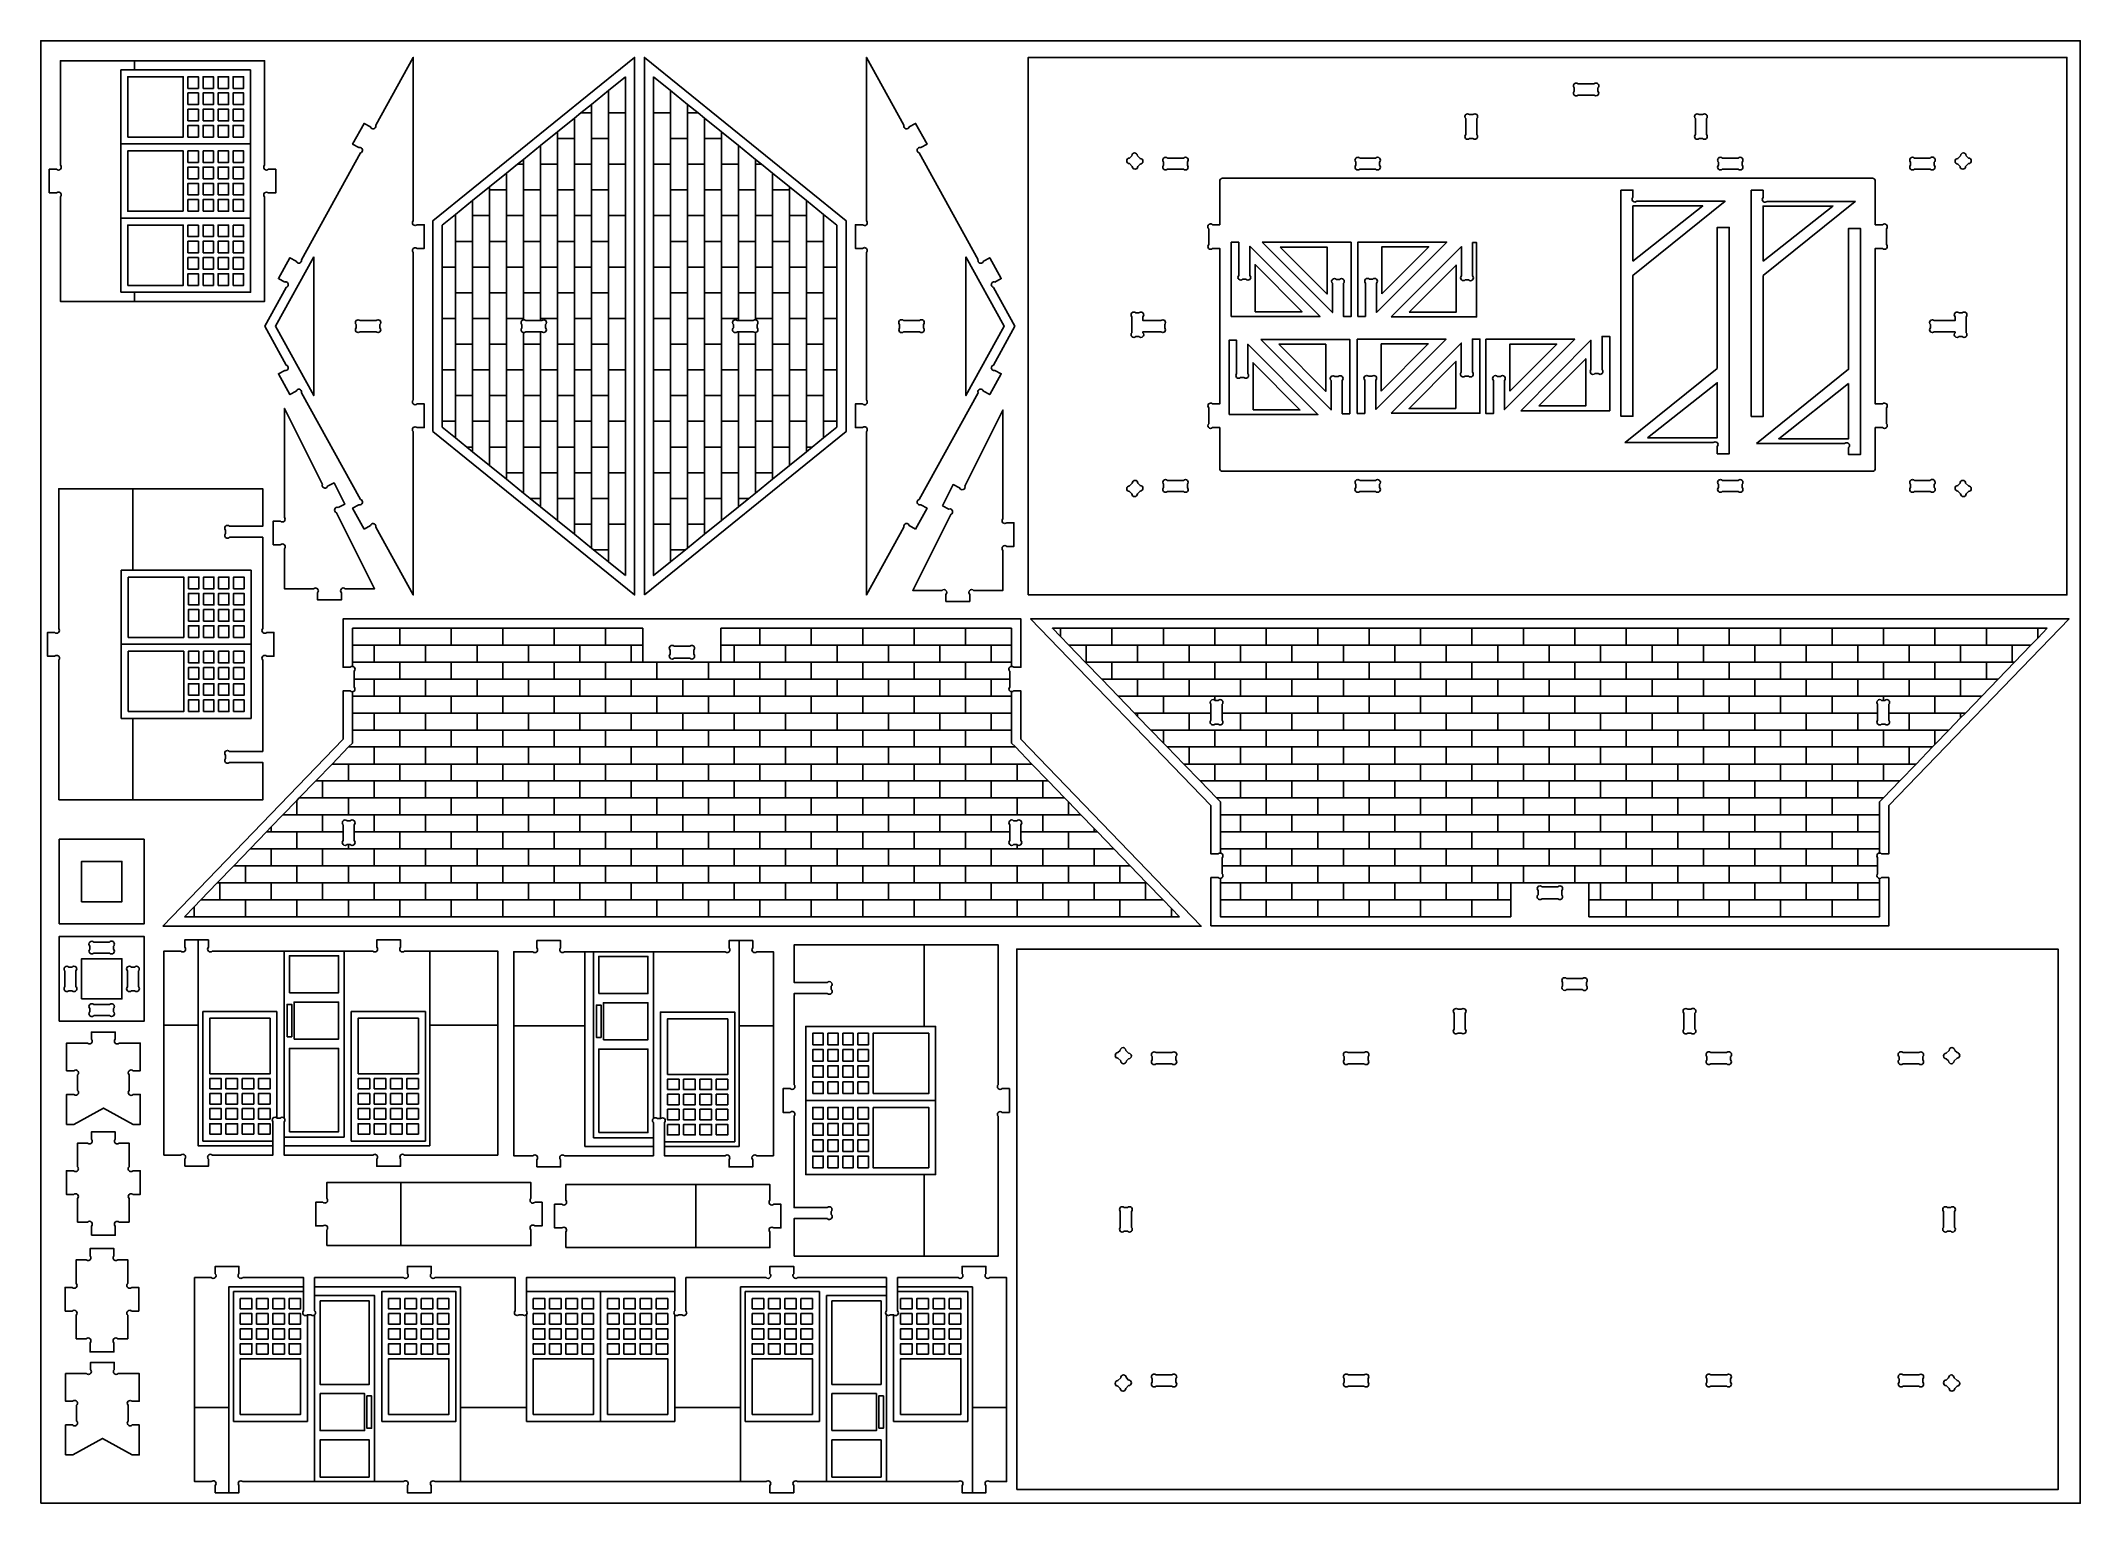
# Model space of a CAD drawing. Extents: x -202 to 2000, y -1029 to 551.
import ezdxf

# ---------------------------------------------------------------- set-up
doc = ezdxf.new("R2010")
doc.units = 0
doc.header["$MEASUREMENT"] = 0
doc.layers.get('0').update_dxf_attribs({"linetype": 'CONTINUOUS'})
doc.layers.add('ENGRAVING', color=1, linetype='CONTINUOUS')

msp = doc.modelspace()

# ---------------------------------------------------------------- linework, layer by layer
for points in [[(-202.2, -1028.7), (-202.2, 551.1), (1999.8, 551.1), (1999.8, -1028.7)], [(221.2, 128.9), (221.2, 356.6), (439, 533.1), (439, -47.6)], [(449.5, -47.6), (449.5, 533.1), (667.3, 356.6), (667.3, 128.9)], [(864, -47.6), (1985.4, -47.6), (1985.4, 533.1), (864, 533.1)], [(-108.4, 447.1), (-48.3, 447.1), (-48.3, 512.2), (-108.4, 512.2)], [(-43.3, 499.7), (-43.3, 512.2), (-32.1, 512.2), (-32.1, 499.7)], [(-27, 499.7), (-27, 512.2), (-15.8, 512.2), (-15.8, 499.7)], [(-10.8, 499.7), (-10.8, 512.2), (0.5, 512.2), (0.5, 499.7)], [(5.5, 499.7), (5.5, 512.2), (16.8, 512.2), (16.8, 499.7)], [(-43.3, 482.1), (-43.3, 494.7), (-32.1, 494.7), (-32.1, 482.1)], [(-27, 482.1), (-27, 494.7), (-15.8, 494.7), (-15.8, 482.1)], [(-10.8, 482.1), (-10.8, 494.7), (0.5, 494.7), (0.5, 482.1)], [(5.5, 482.1), (5.5, 494.7), (16.8, 494.7), (16.8, 482.1)], [(-43.3, 464.6), (-43.3, 477.1), (-32.1, 477.1), (-32.1, 464.6)], [(-27, 464.6), (-27, 477.1), (-15.8, 477.1), (-15.8, 464.6)], [(-10.8, 464.6), (-10.8, 477.1), (0.5, 477.1), (0.5, 464.6)], [(5.5, 464.6), (5.5, 477.1), (16.8, 477.1), (16.8, 464.6)], [(-43.3, 447.1), (-43.3, 459.6), (-32.1, 459.6), (-32.1, 447.1)], [(-27, 447.1), (-27, 459.6), (-15.8, 459.6), (-15.8, 447.1)], [(-10.8, 447.1), (-10.8, 459.6), (0.5, 459.6), (0.5, 447.1)], [(5.5, 447.1), (5.5, 459.6), (16.8, 459.6), (16.8, 447.1)], [(-48.3, 367), (-48.3, 432.1), (-108.4, 432.1), (-108.4, 367)], [(-43.3, 419.6), (-43.3, 432.1), (-32.1, 432.1), (-32.1, 419.6)], [(-27, 432.1), (-15.8, 432.1), (-15.8, 419.6), (-27, 419.6)], [(-10.8, 419.6), (-10.8, 432.1), (0.5, 432.1), (0.5, 419.6)], [(5.5, 419.6), (5.5, 432.1), (16.8, 432.1), (16.8, 419.6)], [(-43.3, 402), (-43.3, 414.6), (-32.1, 414.6), (-32.1, 402)], [(-43.3, 384.5), (-43.3, 397), (-32.1, 397), (-32.1, 384.5)], [(-27, 402), (-27, 414.6), (-15.8, 414.6), (-15.8, 402)], [(-27, 384.5), (-27, 397), (-15.8, 397), (-15.8, 384.5)], [(-10.8, 402), (-10.8, 414.6), (0.5, 414.6), (0.5, 402)], [(-10.8, 384.5), (-10.8, 397), (0.5, 397), (0.5, 384.5)], [(5.5, 402), (5.5, 414.6), (16.8, 414.6), (16.8, 402)], [(5.5, 384.5), (5.5, 397), (16.8, 397), (16.8, 384.5)], [(-43.3, 367), (-43.3, 379.5), (-32.1, 379.5), (-32.1, 367)], [(-27, 367), (-27, 379.5), (-15.8, 379.5), (-15.8, 367)], [(-10.8, 367), (-10.8, 379.5), (0.5, 379.5), (0.5, 367)], [(5.5, 367), (5.5, 379.5), (16.8, 379.5), (16.8, 367)], [(1516.8, 313.1), (1592.3, 372.7), (1516.8, 372.7)], [(1657.4, 312.9), (1732.9, 372.5), (1657.4, 372.5)], [(-108.4, 286.9), (-108.4, 352), (-48.3, 352), (-48.3, 286.9)], [(-32.1, 352), (-32.1, 339.5), (-43.3, 339.5), (-43.3, 352)], [(-43.3, 321.9), (-43.3, 334.5), (-32.1, 334.5), (-32.1, 321.9)], [(-27, 339.5), (-27, 352), (-15.8, 352), (-15.8, 339.5)], [(-27, 321.9), (-27, 334.5), (-15.8, 334.5), (-15.8, 321.9)], [(-10.8, 339.5), (-10.8, 352), (0.5, 352), (0.5, 339.5)], [(-10.8, 321.9), (-10.8, 334.5), (0.5, 334.5), (0.5, 321.9)], [(5.5, 352), (16.8, 352), (16.8, 339.5), (5.5, 339.5)], [(5.5, 321.9), (5.5, 334.5), (16.8, 334.5), (16.8, 321.9)], [(-43.3, 304.4), (-43.3, 316.9), (-32.1, 316.9), (-32.1, 304.4)], [(-27, 304.4), (-27, 316.9), (-15.8, 316.9), (-15.8, 304.4)], [(-10.8, 304.4), (-10.8, 316.9), (0.5, 316.9), (0.5, 304.4)], [(5.5, 304.4), (5.5, 316.9), (16.8, 316.9), (16.8, 304.4)], [(1109, 258.4), (1109, 309.3), (1159.7, 258.4)], [(1136, 328.3), (1186.7, 328.3), (1186.7, 277.4)], [(1245.9, 277.6), (1296.5, 328.5), (1245.9, 328.5)], [(1275.3, 257.9), (1325.9, 257.9), (1325.9, 308.8)], [(-43.3, 286.9), (-43.3, 299.4), (-32.1, 299.4), (-32.1, 286.9)], [(-27, 286.9), (-27, 299.4), (-15.8, 299.4), (-15.8, 286.9)], [(-10.8, 286.9), (-10.8, 299.4), (0.5, 299.4), (0.5, 286.9)], [(5.5, 286.9), (5.5, 299.4), (16.8, 299.4), (16.8, 286.9)], [(1134.6, 223.2), (1185.2, 223.2), (1185.2, 172.3)], [(1245.1, 172.7), (1295.8, 223.6), (1245.1, 223.6)], [(1384, 172.5), (1434.6, 223.4), (1384, 223.4)], [(1106.7, 152.4), (1106.7, 203.3), (1157.4, 152.4)], [(1325.8, 153.8), (1325.8, 204.7), (1275.2, 153.8)], [(1415.2, 156.7), (1465.9, 156.7), (1465.9, 207.6)], [(1532.5, 122.2), (1607.9, 122.2), (1607.9, 181.7)], [(1749.8, 180.7), (1674.3, 121.1), (1749.8, 121.1)], [(-107.8, -28.3), (-107.8, -93.4), (-47.8, -93.4), (-47.8, -28.3)], [(-42.8, -40.8), (-42.8, -28.3), (-31.5, -28.3), (-31.5, -40.8)], [(-26.5, -40.8), (-26.5, -28.3), (-15.2, -28.3), (-15.2, -40.8)], [(-10.2, -40.8), (-10.2, -28.3), (1, -28.3), (1, -40.8)], [(6, -40.8), (6, -28.3), (17.3, -28.3), (17.3, -40.8)], [(-42.8, -58.4), (-42.8, -45.9), (-31.5, -45.9), (-31.5, -58.4)], [(-42.8, -75.9), (-42.8, -63.4), (-31.5, -63.4), (-31.5, -75.9)], [(-26.5, -58.4), (-26.5, -45.9), (-15.2, -45.9), (-15.2, -58.4)], [(-26.5, -75.9), (-26.5, -63.4), (-15.2, -63.4), (-15.2, -75.9)], [(-10.2, -58.4), (-10.2, -45.9), (1, -45.9), (1, -58.4)], [(-10.2, -75.9), (-10.2, -63.4), (1, -63.4), (1, -75.9)], [(6, -58.4), (6, -45.9), (17.3, -45.9), (17.3, -58.4)], [(6, -75.9), (6, -63.4), (17.3, -63.4), (17.3, -75.9)], [(-42.8, -93.4), (-42.8, -80.9), (-31.5, -80.9), (-31.5, -93.4)], [(-26.5, -93.4), (-26.5, -80.9), (-15.2, -80.9), (-15.2, -93.4)], [(-10.2, -93.4), (-10.2, -80.9), (1, -80.9), (1, -93.4)], [(6, -93.4), (6, -80.9), (17.3, -80.9), (17.3, -93.4)], [(-107.8, -173.5), (-107.8, -108.4), (-47.8, -108.4), (-47.8, -173.5)], [(-42.8, -120.9), (-42.8, -108.4), (-31.5, -108.4), (-31.5, -120.9)], [(-26.5, -120.9), (-26.5, -108.4), (-15.2, -108.4), (-15.2, -120.9)], [(-10.2, -120.9), (-10.2, -108.4), (1, -108.4), (1, -120.9)], [(6, -120.9), (6, -108.4), (17.3, -108.4), (17.3, -120.9)], [(-42.8, -138.5), (-42.8, -126), (-31.5, -126), (-31.5, -138.5)], [(-26.5, -138.5), (-26.5, -126), (-15.2, -126), (-15.2, -138.5)], [(-10.2, -138.5), (-10.2, -126), (1, -126), (1, -138.5)], [(6, -138.5), (6, -126), (17.3, -126), (17.3, -138.5)], [(-42.8, -156), (-42.8, -143.5), (-31.5, -143.5), (-31.5, -156)], [(-26.5, -156), (-26.5, -143.5), (-15.2, -143.5), (-15.2, -156)], [(-10.2, -156), (-10.2, -143.5), (1, -143.5), (1, -156)], [(6, -156), (6, -143.5), (17.3, -143.5), (17.3, -156)], [(-42.8, -173.5), (-42.8, -161), (-31.5, -161), (-31.5, -173.5)], [(-26.5, -173.5), (-26.5, -161), (-15.2, -161), (-15.2, -173.5)], [(-10.2, -173.5), (-10.2, -161), (1, -161), (1, -173.5)], [(6, -173.5), (6, -161), (17.3, -161), (17.3, -173.5)], [(-182.2, -402.9), (-90.7, -402.9), (-90.7, -311.4), (-182.2, -311.4)], [(-158.2, -378.9), (-158.2, -335.4), (-114.7, -335.4), (-114.7, -378.9)], [(-182.2, -508), (-90.7, -508), (-90.7, -416.5), (-182.2, -416.5)], [(851.6, -1014), (851.6, -430.2), (1976, -430.2), (1976, -1014)], [(-158.2, -484), (-158.2, -440.5), (-114.7, -440.5), (-114.7, -484)], [(-19.8, -565), (45.3, -565), (45.3, -504.9), (-19.8, -504.9)], [(140.4, -565), (205.5, -565), (205.5, -504.9), (140.4, -504.9)], [(474.4, -565.7), (539.5, -565.7), (539.5, -505.6), (474.4, -505.6)], [(631.3, -533.6), (631.3, -521.1), (642.6, -521.1), (642.6, -533.6)], [(647.6, -533.6), (647.6, -521.1), (658.9, -521.1), (658.9, -533.6)], [(663.9, -533.6), (663.9, -521.1), (675.1, -521.1), (675.1, -533.6)], [(680.1, -533.6), (680.1, -521.1), (691.4, -521.1), (691.4, -533.6)], [(696.4, -586.2), (696.4, -521.1), (756.5, -521.1), (756.5, -586.2)], [(631.3, -551.1), (631.3, -538.6), (642.6, -538.6), (642.6, -551.1)], [(647.6, -551.1), (647.6, -538.6), (658.9, -538.6), (658.9, -551.1)], [(663.9, -551.1), (663.9, -538.6), (675.1, -538.6), (675.1, -551.1)], [(680.1, -551.1), (680.1, -538.6), (691.4, -538.6), (691.4, -551.1)], [(-19.8, -581.2), (-7.3, -581.2), (-7.3, -570), (-19.8, -570)], [(-2.3, -581.2), (10.3, -581.2), (10.3, -570), (-2.3, -570)], [(15.3, -581.2), (27.8, -581.2), (27.8, -570), (15.3, -570)], [(32.8, -581.2), (45.3, -581.2), (45.3, -570), (32.8, -570)], [(140.4, -581.2), (152.9, -581.2), (152.9, -570), (140.4, -570)], [(157.9, -581.2), (170.5, -581.2), (170.5, -570), (157.9, -570)], [(175.5, -570), (175.5, -581.2), (188, -581.2), (188, -570)], [(193, -581.2), (205.5, -581.2), (205.5, -570), (193, -570)], [(474.4, -581.9), (486.9, -581.9), (486.9, -570.7), (474.4, -570.7)], [(491.9, -581.9), (504.4, -581.9), (504.4, -570.7), (491.9, -570.7)], [(509.4, -570.7), (509.4, -581.9), (522, -581.9), (522, -570.7)], [(539.5, -581.9), (539.5, -570.7), (527, -570.7), (527, -581.9)], [(631.3, -568.6), (631.3, -556.1), (642.6, -556.1), (642.6, -568.6)], [(647.6, -568.6), (647.6, -556.1), (658.9, -556.1), (658.9, -568.6)], [(663.9, -568.6), (663.9, -556.1), (675.1, -556.1), (675.1, -568.6)], [(680.1, -568.6), (680.1, -556.1), (691.4, -556.1), (691.4, -568.6)], [(-19.8, -597.5), (-7.3, -597.5), (-7.3, -586.2), (-19.8, -586.2)], [(-2.3, -597.5), (10.3, -597.5), (10.3, -586.2), (-2.3, -586.2)], [(15.3, -597.5), (27.8, -597.5), (27.8, -586.2), (15.3, -586.2)], [(32.8, -597.5), (45.3, -597.5), (45.3, -586.2), (32.8, -586.2)], [(140.4, -586.2), (140.4, -597.5), (152.9, -597.5), (152.9, -586.2)], [(157.9, -597.5), (170.5, -597.5), (170.5, -586.2), (157.9, -586.2)], [(175.5, -597.5), (188, -597.5), (188, -586.2), (175.5, -586.2)], [(193, -597.5), (205.5, -597.5), (205.5, -586.2), (193, -586.2)], [(474.4, -598.2), (486.9, -598.2), (486.9, -587), (474.4, -587)], [(491.9, -598.2), (504.4, -598.2), (504.4, -587), (491.9, -587)], [(509.4, -587), (509.4, -598.2), (522, -598.2), (522, -587)], [(527, -587), (527, -598.2), (539.5, -598.2), (539.5, -587)], [(631.3, -586.2), (631.3, -573.6), (642.6, -573.6), (642.6, -586.2)], [(647.6, -586.2), (647.6, -573.6), (658.9, -573.6), (658.9, -586.2)], [(663.9, -586.2), (663.9, -573.6), (675.1, -573.6), (675.1, -586.2)], [(680.1, -586.2), (680.1, -573.6), (691.4, -573.6), (691.4, -586.2)], [(-19.8, -613.8), (-7.3, -613.8), (-7.3, -602.5), (-19.8, -602.5)], [(-2.3, -613.8), (10.3, -613.8), (10.3, -602.5), (-2.3, -602.5)], [(15.3, -613.8), (27.8, -613.8), (27.8, -602.5), (15.3, -602.5)], [(32.8, -613.8), (32.8, -602.5), (45.3, -602.5), (45.3, -613.8)], [(140.4, -613.8), (152.9, -613.8), (152.9, -602.5), (140.4, -602.5)], [(157.9, -613.8), (170.5, -613.8), (170.5, -602.5), (157.9, -602.5)], [(175.5, -613.8), (188, -613.8), (188, -602.5), (175.5, -602.5)], [(193, -602.5), (193, -613.8), (205.5, -613.8), (205.5, -602.5)], [(474.4, -603.2), (474.4, -614.5), (486.9, -614.5), (486.9, -603.2)], [(491.9, -614.5), (504.4, -614.5), (504.4, -603.2), (491.9, -603.2)], [(509.4, -614.5), (522, -614.5), (522, -603.2), (509.4, -603.2)], [(527, -614.5), (539.5, -614.5), (539.5, -603.2), (527, -603.2)], [(631.3, -613.7), (631.3, -601.2), (642.6, -601.2), (642.6, -613.7)], [(647.6, -613.7), (647.6, -601.2), (658.9, -601.2), (658.9, -613.7)], [(663.9, -613.7), (663.9, -601.2), (675.1, -601.2), (675.1, -613.7)], [(680.1, -613.7), (680.1, -601.2), (691.4, -601.2), (691.4, -613.7)], [(696.4, -601.2), (696.4, -666.3), (756.5, -666.3), (756.5, -601.2)], [(-19.8, -630), (-7.3, -630), (-7.3, -618.8), (-19.8, -618.8)], [(-2.3, -630), (10.3, -630), (10.3, -618.8), (-2.3, -618.8)], [(15.3, -630), (27.8, -630), (27.8, -618.8), (15.3, -618.8)], [(32.8, -630), (45.3, -630), (45.3, -618.8), (32.8, -618.8)], [(140.4, -630), (152.9, -630), (152.9, -618.8), (140.4, -618.8)], [(157.9, -630), (170.5, -630), (170.5, -618.8), (157.9, -618.8)], [(175.5, -630), (188, -630), (188, -618.8), (175.5, -618.8)], [(193, -630), (205.5, -630), (205.5, -618.8), (193, -618.8)], [(474.4, -619.5), (474.4, -630.8), (486.9, -630.8), (486.9, -619.5)], [(491.9, -630.8), (504.4, -630.8), (504.4, -619.5), (491.9, -619.5)], [(509.4, -630.8), (522, -630.8), (522, -619.5), (509.4, -619.5)], [(527, -630.8), (539.5, -630.8), (539.5, -619.5), (527, -619.5)], [(631.3, -631.2), (631.3, -618.7), (642.6, -618.7), (642.6, -631.2)], [(631.3, -648.7), (631.3, -636.2), (642.6, -636.2), (642.6, -648.7)], [(647.6, -631.2), (647.6, -618.7), (658.9, -618.7), (658.9, -631.2)], [(647.6, -648.7), (647.6, -636.2), (658.9, -636.2), (658.9, -648.7)], [(663.9, -631.2), (663.9, -618.7), (675.1, -618.7), (675.1, -631.2)], [(663.9, -648.7), (663.9, -636.2), (675.1, -636.2), (675.1, -648.7)], [(680.1, -631.2), (680.1, -618.7), (691.4, -618.7), (691.4, -631.2)], [(680.1, -648.7), (680.1, -636.2), (691.4, -636.2), (691.4, -648.7)], [(631.3, -666.3), (631.3, -653.7), (642.6, -653.7), (642.6, -666.3)], [(647.6, -666.3), (647.6, -653.7), (658.9, -653.7), (658.9, -666.3)], [(663.9, -666.3), (663.9, -653.7), (675.1, -653.7), (675.1, -666.3)], [(680.1, -666.3), (680.1, -653.7), (691.4, -653.7), (691.4, -666.3)], [(25.7, -807.6), (13.2, -807.6), (13.2, -818.9), (25.7, -818.9)], [(43.2, -818.9), (43.2, -807.6), (30.7, -807.6), (30.7, -818.9)], [(48.3, -818.9), (60.8, -818.9), (60.8, -807.6), (48.3, -807.6)], [(65.8, -818.9), (78.3, -818.9), (78.3, -807.6), (65.8, -807.6)], [(173.4, -807.6), (173.4, -818.9), (185.9, -818.9), (185.9, -807.6)], [(190.9, -807.6), (190.9, -818.9), (203.4, -818.9), (203.4, -807.6)], [(208.5, -818.9), (221, -818.9), (221, -807.6), (208.5, -807.6)], [(226, -818.9), (238.5, -818.9), (238.5, -807.6), (226, -807.6)], [(329.6, -818.9), (342.1, -818.9), (342.1, -807.6), (329.6, -807.6)], [(347.1, -818.9), (359.6, -818.9), (359.6, -807.6), (347.1, -807.6)], [(364.7, -818.9), (377.2, -818.9), (377.2, -807.6), (364.7, -807.6)], [(382.2, -818.9), (394.7, -818.9), (394.7, -807.6), (382.2, -807.6)], [(409.7, -818.9), (422.2, -818.9), (422.2, -807.6), (409.7, -807.6)], [(427.2, -818.9), (439.7, -818.9), (439.7, -807.6), (427.2, -807.6)], [(444.8, -818.9), (457.3, -818.9), (457.3, -807.6), (444.8, -807.6)], [(462.3, -818.9), (474.8, -818.9), (474.8, -807.6), (462.3, -807.6)], [(565.9, -818.9), (578.4, -818.9), (578.4, -807.6), (565.9, -807.6)], [(583.4, -818.9), (596, -818.9), (596, -807.6), (583.4, -807.6)], [(601, -818.9), (613.5, -818.9), (613.5, -807.6), (601, -807.6)], [(618.5, -818.9), (631, -818.9), (631, -807.6), (618.5, -807.6)], [(726.1, -818.9), (738.6, -818.9), (738.6, -807.6), (726.1, -807.6)], [(743.6, -818.9), (756.2, -818.9), (756.2, -807.6), (743.6, -807.6)], [(761.2, -818.9), (773.7, -818.9), (773.7, -807.6), (761.2, -807.6)], [(778.7, -818.9), (791.2, -818.9), (791.2, -807.6), (778.7, -807.6)], [(13.2, -835.2), (25.7, -835.2), (25.7, -823.9), (13.2, -823.9)], [(30.7, -835.2), (43.2, -835.2), (43.2, -823.9), (30.7, -823.9)], [(60.8, -835.2), (60.8, -823.9), (48.3, -823.9), (48.3, -835.2)], [(65.8, -835.2), (78.3, -835.2), (78.3, -823.9), (65.8, -823.9)], [(173.4, -835.2), (185.9, -835.2), (185.9, -823.9), (173.4, -823.9)], [(190.9, -835.2), (203.4, -835.2), (203.4, -823.9), (190.9, -823.9)], [(208.5, -835.2), (221, -835.2), (221, -823.9), (208.5, -823.9)], [(226, -835.2), (238.5, -835.2), (238.5, -823.9), (226, -823.9)], [(329.6, -835.2), (342.1, -835.2), (342.1, -823.9), (329.6, -823.9)], [(347.1, -835.2), (359.6, -835.2), (359.6, -823.9), (347.1, -823.9)], [(364.7, -835.2), (377.2, -835.2), (377.2, -823.9), (364.7, -823.9)], [(382.2, -835.2), (394.7, -835.2), (394.7, -823.9), (382.2, -823.9)], [(409.7, -835.2), (422.2, -835.2), (422.2, -823.9), (409.7, -823.9)], [(427.2, -835.2), (439.7, -835.2), (439.7, -823.9), (427.2, -823.9)], [(444.8, -835.2), (457.3, -835.2), (457.3, -823.9), (444.8, -823.9)], [(462.3, -835.2), (474.8, -835.2), (474.8, -823.9), (462.3, -823.9)], [(565.9, -835.2), (578.4, -835.2), (578.4, -823.9), (565.9, -823.9)], [(583.4, -823.9), (583.4, -835.2), (596, -835.2), (596, -823.9)], [(601, -835.2), (613.5, -835.2), (613.5, -823.9), (601, -823.9)], [(618.5, -835.2), (631, -835.2), (631, -823.9), (618.5, -823.9)], [(726.1, -835.2), (738.6, -835.2), (738.6, -823.9), (726.1, -823.9)], [(743.6, -835.2), (756.2, -835.2), (756.2, -823.9), (743.6, -823.9)], [(761.2, -835.2), (773.7, -835.2), (773.7, -823.9), (761.2, -823.9)], [(778.7, -835.2), (791.2, -835.2), (791.2, -823.9), (778.7, -823.9)], [(13.2, -851.4), (25.7, -851.4), (25.7, -840.2), (13.2, -840.2)], [(13.2, -867.7), (25.7, -867.7), (25.7, -856.5), (13.2, -856.5)], [(30.7, -851.4), (43.2, -851.4), (43.2, -840.2), (30.7, -840.2)], [(30.7, -867.7), (43.2, -867.7), (43.2, -856.5), (30.7, -856.5)], [(48.3, -840.2), (48.3, -851.4), (60.8, -851.4), (60.8, -840.2)], [(48.3, -867.7), (60.8, -867.7), (60.8, -856.5), (48.3, -856.5)], [(65.8, -840.2), (65.8, -851.4), (78.3, -851.4), (78.3, -840.2)], [(65.8, -867.7), (78.3, -867.7), (78.3, -856.5), (65.8, -856.5)], [(173.4, -851.4), (185.9, -851.4), (185.9, -840.2), (173.4, -840.2)], [(173.4, -867.7), (185.9, -867.7), (185.9, -856.5), (173.4, -856.5)], [(190.9, -851.4), (203.4, -851.4), (203.4, -840.2), (190.9, -840.2)], [(190.9, -867.7), (203.4, -867.7), (203.4, -856.5), (190.9, -856.5)], [(208.5, -840.2), (208.5, -851.4), (221, -851.4), (221, -840.2)], [(208.5, -867.7), (221, -867.7), (221, -856.5), (208.5, -856.5)], [(226, -851.4), (238.5, -851.4), (238.5, -840.2), (226, -840.2)], [(226, -867.7), (238.5, -867.7), (238.5, -856.5), (226, -856.5)], [(329.6, -851.4), (342.1, -851.4), (342.1, -840.2), (329.6, -840.2)], [(329.6, -867.7), (342.1, -867.7), (342.1, -856.5), (329.6, -856.5)], [(347.1, -851.4), (359.6, -851.4), (359.6, -840.2), (347.1, -840.2)], [(347.1, -867.7), (359.6, -867.7), (359.6, -856.5), (347.1, -856.5)], [(364.7, -851.4), (377.2, -851.4), (377.2, -840.2), (364.7, -840.2)], [(364.7, -867.7), (377.2, -867.7), (377.2, -856.5), (364.7, -856.5)], [(382.2, -851.4), (394.7, -851.4), (394.7, -840.2), (382.2, -840.2)], [(382.2, -867.7), (394.7, -867.7), (394.7, -856.5), (382.2, -856.5)], [(409.7, -851.4), (422.2, -851.4), (422.2, -840.2), (409.7, -840.2)], [(409.7, -867.7), (422.2, -867.7), (422.2, -856.5), (409.7, -856.5)], [(427.2, -840.2), (427.2, -851.4), (439.7, -851.4), (439.7, -840.2)], [(427.2, -867.7), (439.7, -867.7), (439.7, -856.5), (427.2, -856.5)], [(444.8, -851.4), (457.3, -851.4), (457.3, -840.2), (444.8, -840.2)], [(444.8, -867.7), (457.3, -867.7), (457.3, -856.5), (444.8, -856.5)], [(462.3, -851.4), (474.8, -851.4), (474.8, -840.2), (462.3, -840.2)], [(462.3, -867.7), (474.8, -867.7), (474.8, -856.5), (462.3, -856.5)], [(565.9, -851.4), (578.4, -851.4), (578.4, -840.2), (565.9, -840.2)], [(565.9, -867.7), (578.4, -867.7), (578.4, -856.5), (565.9, -856.5)], [(583.4, -851.4), (596, -851.4), (596, -840.2), (583.4, -840.2)], [(583.4, -867.7), (596, -867.7), (596, -856.5), (583.4, -856.5)], [(601, -851.4), (613.5, -851.4), (613.5, -840.2), (601, -840.2)], [(601, -867.7), (613.5, -867.7), (613.5, -856.5), (601, -856.5)], [(618.5, -851.4), (631, -851.4), (631, -840.2), (618.5, -840.2)], [(618.5, -867.7), (631, -867.7), (631, -856.5), (618.5, -856.5)], [(726.1, -851.4), (738.6, -851.4), (738.6, -840.2), (726.1, -840.2)], [(726.1, -867.7), (738.6, -867.7), (738.6, -856.5), (726.1, -856.5)], [(756.2, -851.4), (756.2, -840.2), (743.6, -840.2), (743.6, -851.4)], [(743.6, -867.7), (756.2, -867.7), (756.2, -856.5), (743.6, -856.5)], [(761.2, -851.4), (773.7, -851.4), (773.7, -840.2), (761.2, -840.2)], [(773.7, -867.7), (773.7, -856.5), (761.2, -856.5), (761.2, -867.7)], [(778.7, -851.4), (791.2, -851.4), (791.2, -840.2), (778.7, -840.2)], [(778.7, -867.7), (791.2, -867.7), (791.2, -856.5), (778.7, -856.5)], [(13.2, -932.8), (78.3, -932.8), (78.3, -872.7), (13.2, -872.7)], [(173.4, -932.8), (238.5, -932.8), (238.5, -872.7), (173.4, -872.7)], [(329.6, -932.8), (394.7, -932.8), (394.7, -872.7), (329.6, -872.7)], [(409.7, -872.7), (474.8, -872.7), (474.8, -932.8), (409.7, -932.8)], [(565.9, -932.8), (631, -932.8), (631, -872.7), (565.9, -872.7)], [(726.1, -932.8), (791.2, -932.8), (791.2, -872.7), (726.1, -872.7)]]:
    msp.add_lwpolyline(points, close=True)
for points in [[(-193, 386.7), (-185.2, 386.7, -1), (-181, 382.5), (-181, 269.5), (-100.9, 269.5), (39.4, 269.5), (39.4, 382.5, -1), (43.6, 386.7), (51.4, 386.7), (51.4, 412.3), (43.6, 412.3, -1), (39.4, 416.6), (39.4, 529.5), (-100.9, 529.5), (-181, 529.5), (-181, 416.6, -1), (-185.2, 412.3), (-193, 412.3)], [(146.9, 23.6), (153.7, 27.4, -1), (159.4, 25.7), (199.9, -47.6), (199.9, 128.9, -1), (204.1, 133.2), (211.9, 133.2), (211.9, 158.8), (204.1, 158.8, -1), (199.9, 163), (199.9, 322.5, -1), (204.1, 326.7), (211.9, 326.7), (211.9, 352.4), (204.1, 352.4, -1), (199.9, 356.6), (199.9, 533.1), (159.4, 459.8, -1), (153.7, 458.1), (146.9, 461.9), (134.5, 439.4), (141.3, 435.7, -1), (143, 429.9), (79.3, 314.6, -1), (73.6, 312.9), (66.8, 316.7), (54.4, 294.2), (61.2, 290.5, -1), (62.9, 284.7), (39.7, 242.8), (62.9, 200.8, -1), (61.2, 195), (54.4, 191.3), (66.8, 168.8), (73.6, 172.6, -1), (79.3, 170.9), (143, 55.6, -1), (141.3, 49.8), (134.5, 46.1)], [(742.3, 23.6), (735.5, 27.4, 1), (729.7, 25.7), (689.3, -47.6), (689.3, 128.9, 1), (685, 133.2), (677.3, 133.2), (677.3, 158.8), (685, 158.8, 1), (689.3, 163), (689.3, 322.5, 1), (685, 326.7), (677.3, 326.7), (677.3, 352.4), (685, 352.4, 1), (689.3, 356.6), (689.3, 533.1), (729.7, 459.8, 1), (735.5, 458.1), (742.3, 461.9), (754.7, 439.4), (747.9, 435.7, 1), (746.2, 429.9), (809.8, 314.6, 1), (815.6, 312.9), (822.4, 316.7), (834.8, 294.2), (828, 290.5, 1), (826.3, 284.7), (849.5, 242.8), (826.3, 200.8, 1), (828, 195), (834.8, 191.3), (822.4, 168.8), (815.6, 172.6, 1), (809.8, 170.9), (746.2, 55.6, 1), (747.9, 49.8), (754.7, 46.1)], [(1457.7, 492.5), (1474.9, 492.5, 1), (1479.1, 496.7), (1479.1, 500.2, 1), (1474.9, 504.5), (1457.7, 504.5, 1), (1453.5, 500.2), (1453.5, 496.7, 1)], [(1340.5, 471.3), (1344, 471.3, -1), (1348.3, 467), (1348.3, 449.9, -1), (1344, 445.6), (1340.5, 445.6, -1), (1336.3, 449.9), (1336.3, 467, -1)], [(1584.3, 449.9), (1584.3, 467, -1), (1588.5, 471.3), (1592.1, 471.3, -1), (1596.3, 467), (1596.3, 449.9, -1), (1592.1, 445.6), (1588.5, 445.6, -1)], [(982.3, 415.4), (984.8, 417.9, 1), (984.8, 423.9), (981.8, 426.9, 1), (975.8, 426.9), (973.3, 424.4, 1), (973.3, 418.4), (976.3, 415.4, 1)], [(1014.4, 424.4), (1031.6, 424.4, -1), (1035.8, 420.1), (1035.8, 416.6, -1), (1031.6, 412.4), (1014.4, 412.4, -1), (1010.2, 416.6), (1010.2, 420.1, -1)], [(1221.9, 424.4), (1239.1, 424.4, -1), (1243.3, 420.1), (1243.3, 416.6, -1), (1239.1, 412.4), (1221.9, 412.4, -1), (1217.7, 416.6), (1217.7, 420.1, -1)], [(1613.4, 424.4), (1630.6, 424.4, -1), (1634.8, 420.1), (1634.8, 416.6, -1), (1630.6, 412.4), (1613.4, 412.4, -1), (1609.2, 416.6), (1609.2, 420.1, -1)], [(1838, 424.4), (1820.9, 424.4, 1), (1816.7, 420.1), (1816.7, 416.6, 1), (1820.9, 412.4), (1838, 412.4, 1), (1842.3, 416.6), (1842.3, 420.1, 1)], [(1876.1, 415.4), (1879.2, 418.4, 1), (1879.2, 424.4), (1876.7, 426.9, 1), (1870.7, 426.9), (1867.7, 423.9, 1), (1867.7, 417.9), (1870.1, 415.4, 1)], [(1778.6, 133.2), (1778.6, 89.1, -0.414214), (1775.6, 86.1), (1073.8, 86.1, -0.414214), (1070.8, 89.1), (1070.8, 133.2), (1063, 133.2, -1), (1058.8, 137.4), (1058.8, 154.5, -1), (1063, 158.8), (1070.8, 158.8), (1070.8, 326.7), (1063, 326.7, -1), (1058.8, 331), (1058.8, 348.1, -1), (1063, 352.4), (1070.8, 352.4), (1070.8, 399.5, -0.414214), (1073.8, 402.5), (1775.6, 402.5, -0.414214), (1778.6, 399.5), (1778.6, 352.4), (1786.4, 352.4, -1), (1790.6, 348.1), (1790.6, 331, -1), (1786.4, 326.7), (1778.6, 326.7), (1778.6, 158.8), (1786.4, 158.8, -1), (1790.6, 154.5), (1790.6, 137.4, -1), (1786.4, 133.2)], [(1504, 389.8), (1504, 145.4), (1516.8, 145.4), (1516.8, 297.6), (1616.3, 377.8), (1521.1, 377.8, -1), (1516.8, 382), (1516.8, 389.8)], [(1644.6, 145.2), (1644.6, 389.6), (1657.4, 389.6), (1657.4, 381.8, 1), (1661.7, 377.6), (1756.9, 377.6), (1657.4, 297.4), (1657.4, 145.2)], [(1083.1, 253.3), (1083.1, 333.5), (1091.3, 333.5), (1091.3, 297.6, 1), (1095.5, 293.4), (1099, 293.4, 1), (1103.3, 297.6), (1103.3, 329.2), (1179.1, 253.3)], [(1116.6, 333.4), (1192.4, 257.5), (1192.4, 289.1, -1), (1196.7, 293.3), (1200.2, 293.3, -1), (1204.4, 289.1), (1204.4, 253.2), (1212.6, 253.2), (1212.6, 333.4)], [(1228.1, 253.4), (1228.1, 289.3, -1), (1232.4, 293.5), (1235.9, 293.5, -1), (1240.1, 289.3), (1240.1, 257.7), (1315.9, 333.6), (1220, 333.6), (1220, 253.4)], [(1255.9, 252.7), (1331.7, 328.7), (1331.7, 297.1, 1), (1335.9, 292.8), (1339.4, 292.8, 1), (1343.7, 297.1), (1343.7, 333), (1348, 333), (1348, 252.7)], [(1607.9, 105), (1607.9, 112.8, 1), (1603.7, 117), (1508.5, 117), (1607.9, 197.2), (1607.9, 349.4), (1620.8, 349.4), (1620.8, 105)], [(1650.4, 116), (1745.5, 116, -1), (1749.8, 111.7), (1749.8, 104), (1762.6, 104), (1762.6, 348.4), (1749.8, 348.4), (1749.8, 196.2)], [(138.4, 244.5), (138.4, 241, 1), (142.6, 236.8), (159.8, 236.8, 1), (164, 241), (164, 244.5, 1), (159.8, 248.8), (142.6, 248.8, 1)], [(337.3, 248.8), (321.5, 248.8, 1), (317.3, 244.5), (317.3, 241, 1), (321.5, 236.8), (337.3, 236.8), (338.7, 236.8, 1), (342.9, 241), (342.9, 244.5, 1), (338.7, 248.8)], [(571.2, 244.5), (571.2, 241, -1), (567, 236.8), (551.2, 236.8), (549.8, 236.8, -1), (545.6, 241), (545.6, 244.5, -1), (549.8, 248.8), (551.2, 248.8), (567, 248.8, -1)], [(729.4, 248.8), (746.5, 248.8, -1), (750.8, 244.5), (750.8, 241, -1), (746.5, 236.8), (729.4, 236.8, -1), (725.1, 241), (725.1, 244.5, -1)], [(1011.3, 244.5), (1011.3, 241, -1), (1007.1, 236.8), (987.8, 236.8), (987.8, 235.7, -1), (983.6, 231.5), (980.1, 231.5, -1), (975.8, 235.7), (975.8, 252.9, -1), (980.1, 257.1), (983.6, 257.1, -1), (987.8, 252.9), (987.8, 248.8), (1007.1, 248.8, -1)], [(1864.7, 236.8), (1842.3, 236.8, -1), (1838.1, 241), (1838.1, 244.5, -1), (1842.3, 248.8), (1864.7, 248.8), (1864.7, 252.9, -1), (1868.9, 257.1), (1872.4, 257.1, -1), (1876.7, 252.9), (1876.7, 235.7, -1), (1872.4, 231.5), (1868.9, 231.5, -1), (1864.7, 235.7)], [(1080.9, 147.3), (1176.8, 147.3), (1101, 223.2), (1101, 191.6, -1), (1096.8, 187.4), (1093.2, 187.4, -1), (1089, 191.6), (1089, 227.5), (1080.9, 227.5)], [(1115.1, 228.4), (1191, 152.4), (1191, 184, -1), (1195.2, 188.3), (1198.7, 188.3, -1), (1203, 184), (1203, 148.2), (1211.1, 148.2), (1211.1, 228.4)], [(1227.3, 148.5), (1227.3, 184.4, -1), (1231.6, 188.6), (1235.1, 188.6, -1), (1239.3, 184.4), (1239.3, 152.8), (1315.2, 228.7), (1219.2, 228.7), (1219.2, 148.5)], [(1255.8, 148.7), (1331.6, 224.6), (1331.6, 193, 1), (1335.8, 188.8), (1339.3, 188.8, 1), (1343.6, 193), (1343.6, 228.9), (1351.7, 228.9), (1351.7, 148.7)], [(1374, 188.5), (1370.5, 188.5, 1), (1366.2, 184.2), (1366.2, 148.4), (1358.1, 148.4), (1358.1, 228.6), (1454, 228.6), (1378.2, 152.6), (1378.2, 184.2, 1)], [(1395.8, 151.5), (1471.6, 227.5), (1471.6, 195.9, 1), (1475.9, 191.6), (1479.4, 191.6, 1), (1483.6, 195.9), (1483.6, 231.8), (1491.8, 231.8), (1491.8, 151.5)], [(48.8, 6.6), (56.5, 6.6, -1), (60.8, 2.4), (60.8, -40.9), (92.4, -40.9, -1), (96.6, -45.1), (96.6, -52.9), (122.3, -52.9), (122.3, -45.1, -1), (126.5, -40.9), (158.2, -40.9), (117.1, 41.3, -1), (119, 47), (125.9, 50.4), (114.5, 73.4), (107.5, 69.9, -1), (101.8, 71.8), (60.8, 153.9), (60.8, 36.5, -1), (56.5, 32.2), (48.8, 32.2)], [(771.5, 48.7), (778.4, 45.2, -1), (780.3, 39.5), (739.2, -42.6), (770.9, -42.6, -1), (775.1, -46.9), (775.1, -54.6), (800.8, -54.6), (800.8, -46.9, -1), (805, -42.6), (836.6, -42.6), (836.6, 0.6, -1), (840.9, 4.9), (848.6, 4.9), (848.6, 30.5), (840.9, 30.5, -1), (836.6, 34.7), (836.6, 152.2), (795.6, 70, -1), (789.9, 68.1), (782.9, 71.6)], [(-182.9, -269), (-182.9, -118, 1), (-187.2, -113.7), (-194.9, -113.7), (-194.9, -88.1), (-187.2, -88.1, 1), (-182.9, -83.9), (-182.9, 67.2), (-102.8, 67.2), (37.5, 67.2), (37.5, 26.7), (1.6, 26.7, 1), (-2.7, 22.4), (-2.7, 18.9, 1), (1.6, 14.7), (37.5, 14.7), (37.5, -83.9, 1), (41.7, -88.1), (49.5, -88.1), (49.5, -113.7), (41.7, -113.7, 1), (37.5, -118), (37.5, -216.5), (1.6, -216.5, 1), (-2.7, -220.7), (-2.7, -224.3, 1), (1.6, -228.5), (37.5, -228.5), (37.5, -269), (-102.8, -269)], [(984.8, 70.7), (982.3, 73.2, 1), (976.3, 73.2), (973.3, 70.2, 1), (973.3, 64.2), (975.8, 61.7, 1), (981.8, 61.7), (984.8, 64.7, 1)], [(1014.4, 64.2), (1031.6, 64.2, 1), (1035.8, 68.5), (1035.8, 72, 1), (1031.6, 76.2), (1014.4, 76.2, 1), (1010.2, 72), (1010.2, 68.5, 1)], [(1221.9, 64.2), (1239.1, 64.2, 1), (1243.3, 68.5), (1243.3, 72, 1), (1239.1, 76.2), (1221.9, 76.2, 1), (1217.7, 72), (1217.7, 68.5, 1)], [(1630.6, 76.2), (1613.4, 76.2, 1), (1609.2, 72), (1609.2, 68.5, 1), (1613.4, 64.2), (1630.6, 64.2, 1), (1634.8, 68.5), (1634.8, 72, 1)], [(1838, 76.2), (1820.9, 76.2, 1), (1816.7, 72), (1816.7, 68.5, 1), (1820.9, 64.2), (1838, 64.2, 1), (1842.3, 68.5), (1842.3, 72, 1)], [(1867.7, 70.7), (1870.1, 73.2, -1), (1876.1, 73.2), (1879.2, 70.2, -1), (1879.2, 64.2), (1876.7, 61.7, -1), (1870.7, 61.7), (1867.7, 64.7, -1)], [(-70.6, -405.2), (1050.8, -405.2), (856, -203.5), (856, -151.3), (848.2, -151.3, -1), (844, -147.1), (844, -130, -1), (848.2, -125.7), (856, -125.7), (856, -73.5), (124.2, -73.5), (124.2, -125.7), (131.9, -125.7, -1), (136.2, -130), (136.2, -147.1, -1), (131.9, -151.3), (124.2, -151.3), (124.2, -203.5)], [(1061.3, -405.1), (1061.3, -352.9), (1069.1, -352.9, 1), (1073.3, -348.7), (1073.3, -331.6, 1), (1069.1, -327.3), (1061.3, -327.3), (1061.3, -275.1), (866.5, -73.5), (1987.9, -73.5), (1793.1, -275.1), (1793.1, -327.3), (1785.4, -327.3, 1), (1781.1, -331.6), (1781.1, -348.7, 1), (1785.4, -352.9), (1793.1, -352.9), (1793.1, -405.1)], [(502.9, -107.1), (502.9, -111.7, -1), (498.6, -116), (481.5, -116, -1), (477.3, -111.7), (477.3, -107.1, -1), (481.5, -102.9), (498.6, -102.9, -1)], [(1061.3, -175.2), (1061.3, -165.7, -1), (1065.6, -161.5), (1069.1, -161.5, -1), (1073.3, -165.7), (1073.3, -175.2), (1073.3, -182.9, -1), (1069.1, -187.1), (1065.6, -187.1, -1), (1061.3, -182.9)], [(1793.1, -165.7), (1793.1, -182.9, -1), (1788.9, -187.1), (1785.4, -187.1, -1), (1781.1, -182.9), (1781.1, -175.2), (1781.1, -165.7, -1), (1785.4, -161.5), (1787.4, -161.5), (1788.9, -161.5, -1)], [(136.2, -303.5), (136.2, -312.9, -1), (131.9, -317.2), (129.9, -317.2), (128.4, -317.2, -1), (124.2, -312.9), (124.2, -303.5), (124.2, -295.8, -1), (128.4, -291.5), (131.9, -291.5, -1), (136.2, -295.8)], [(856, -303.5), (856, -312.9, -1), (851.7, -317.2), (848.2, -317.2, -1), (844, -312.9), (844, -303.5), (844, -295.8, -1), (848.2, -291.5), (851.7, -291.5, -1), (856, -295.8)], [(1418.7, -362.7), (1435.8, -362.7, -1), (1440.1, -366.9), (1440.1, -371.5, -1), (1435.8, -375.8), (1418.7, -375.8, -1), (1414.4, -371.5), (1414.4, -366.9, -1)], [(-145, -434.5), (-127.9, -434.5, 1), (-123.6, -430.3), (-123.6, -426.8, 1), (-127.9, -422.5), (-145, -422.5, 1), (-149.3, -426.8), (-149.3, -430.3, 1)], [(-46.8, -664.7), (-46.8, -656.9, 1), (-51.1, -652.7), (-69.2, -652.7), (-69.2, -512.4), (-69.2, -432.3), (-51.1, -432.3, 1), (-46.8, -428), (-46.8, -420.3), (-32.3, -420.3), (-21.2, -420.3), (-21.2, -428, 1), (-17, -432.3), (60.5, -432.3), (125.2, -432.3), (156.4, -432.3, 1), (160.6, -428), (160.6, -420.3), (186.3, -420.3), (186.3, -428, 1), (190.5, -432.3), (218, -432.3), (291.2, -432.3), (291.2, -652.7), (190.5, -652.7, 1), (186.3, -656.9), (186.3, -664.7), (160.6, -664.7), (160.6, -656.9, 1), (156.4, -652.7), (60.5, -652.7), (60.5, -642.5), (60.5, -633.3), (60.5, -616.8, 1), (56.3, -612.6), (52.8, -612.6), (52.8, -612.6, 1), (48.5, -616.8), (48.5, -637.5), (48.5, -642.5), (48.5, -652.7), (-17, -652.7, 1), (-21.2, -656.9), (-21.2, -664.7)], [(333.4, -665.4), (333.4, -657.6, 1), (329.2, -653.4), (308.5, -653.4), (308.5, -513.1), (308.5, -433), (329.2, -433, 1), (333.4, -428.8), (333.4, -421), (359, -421), (359, -428.8, 1), (363.3, -433), (385.2, -433), (394.5, -433), (459.2, -433), (536.7, -433, 1), (540.9, -428.8), (540.9, -421), (552, -421), (566.5, -421), (566.5, -428.8, 1), (570.8, -433), (588.9, -433), (588.9, -513.1), (588.9, -653.4), (570.8, -653.4, 1), (566.5, -657.6), (566.5, -665.4), (540.9, -665.4), (540.9, -657.6, 1), (536.7, -653.4), (471.2, -653.4), (471.2, -643.3), (471.2, -638.3), (471.2, -617.5, 1), (466.9, -613.3), (466.9, -613.3), (463.4, -613.3, 1), (459.2, -617.5), (459.2, -634), (459.2, -643.3), (459.2, -653.4), (363.3, -653.4, 1), (359, -657.6), (359, -665.4)], [(611.2, -761.7), (611.2, -721.3), (647.1, -721.3, 1), (651.3, -717), (651.3, -713.5, 1), (647.1, -709.3), (611.2, -709.3), (611.2, -610.7, 1), (606.9, -606.5), (599.2, -606.5), (599.2, -580.9), (606.9, -580.9, 1), (611.2, -576.6), (611.2, -478.1), (647.1, -478.1, 1), (651.3, -473.8), (651.3, -470.3, 1), (647.1, -466.1), (611.2, -466.1), (611.2, -425.6), (751.5, -425.6), (831.6, -425.6), (831.6, -576.6, 1), (835.8, -580.9), (843.6, -580.9), (843.6, -606.5), (835.8, -606.5, 1), (831.6, -610.7), (831.6, -761.7), (751.5, -761.7)], [(-176.2, -470.8), (-176.2, -453.7, -1), (-172, -449.5), (-168.5, -449.5, -1), (-164.2, -453.7), (-164.2, -470.8, -1), (-168.5, -475.1), (-172, -475.1, -1)], [(-96.7, -453.7), (-96.7, -470.8, -1), (-100.9, -475.1), (-104.4, -475.1, -1), (-108.7, -470.8), (-108.7, -453.7, -1), (-104.4, -449.5), (-100.9, -449.5, -1)], [(1441, -466.2), (1441, -469.7, 1), (1445.3, -473.9), (1462.4, -473.9, 1), (1466.7, -469.7), (1466.7, -466.2, 1), (1462.4, -461.9), (1445.3, -461.9, 1)], [(-127.9, -490), (-145, -490, 1), (-149.3, -494.3), (-149.3, -497.8, 1), (-145, -502), (-127.9, -502, 1), (-123.6, -497.8), (-123.6, -494.3, 1)], [(1323.8, -516.6), (1323.8, -499.4, -1), (1328.1, -495.2), (1331.6, -495.2, -1), (1335.8, -499.4), (1335.8, -516.6, -1), (1331.6, -520.8), (1328.1, -520.8, -1)], [(1583.9, -516.6), (1583.9, -499.4, 1), (1579.6, -495.2), (1576.1, -495.2, 1), (1571.9, -499.4), (1571.9, -516.6, 1), (1576.1, -520.8), (1579.6, -520.8, 1)], [(-174.4, -619.5), (-174.4, -587.2), (-166.6, -587.2, 1), (-162.4, -583), (-162.4, -565.8, 1), (-166.6, -561.6), (-174.4, -561.6), (-174.4, -531.7), (-151.7, -531.7, 1), (-147.5, -527.5), (-147.5, -519.7), (-121.8, -519.7), (-121.8, -527.5, 1), (-117.6, -531.7), (-94.9, -531.7), (-94.9, -561.6), (-102.6, -561.6, 1), (-106.9, -565.8), (-106.9, -583, 1), (-102.6, -587.2), (-94.9, -587.2), (-94.9, -619.5), (-102.6, -619.5), (-134.6, -601.8), (-166.7, -619.5)], [(960.8, -542), (963.3, -539.5, -1), (969.3, -539.5), (972.4, -542.6, -1), (972.4, -548.6), (969.9, -551, -1), (963.9, -551), (960.8, -548, -1)], [(1002, -554), (1019.1, -554, 1), (1023.4, -549.8), (1023.4, -546.3, 1), (1019.1, -542), (1002, -542, 1), (997.8, -546.3), (997.8, -549.8, 1)], [(1209.5, -542), (1226.6, -542, -1), (1230.9, -546.3), (1230.9, -549.8, -1), (1226.6, -554), (1209.5, -554, -1), (1205.2, -549.8), (1205.2, -546.3, -1)], [(1601, -554), (1618.1, -554, 1), (1622.4, -549.8), (1622.4, -546.3, 1), (1618.1, -542), (1601, -542, 1), (1596.7, -546.3), (1596.7, -549.8, 1)], [(1825.6, -542), (1808.5, -542, 1), (1804.2, -546.3), (1804.2, -549.8, 1), (1808.5, -554), (1825.6, -554, 1), (1829.8, -549.8), (1829.8, -546.3, 1)], [(1866.8, -542), (1864.3, -539.5, 1), (1858.3, -539.5), (1855.2, -542.6, 1), (1855.2, -548.6), (1857.7, -551, 1), (1863.7, -551), (1866.8, -548, 1)], [(-147.5, -739.3), (-147.5, -729.3, 1), (-151.8, -725.1), (-162.5, -725.1), (-162.5, -699.5, 1), (-166.7, -695.2), (-174.5, -695.2), (-174.5, -669.6), (-166.7, -669.6, 1), (-162.5, -665.3), (-162.5, -639.7), (-151.8, -639.7, 1), (-147.5, -635.5), (-147.5, -627.7), (-121.9, -627.7), (-121.9, -635.5, 1), (-117.7, -639.7), (-106.9, -639.7), (-106.9, -665.3, 1), (-102.7, -669.6), (-94.9, -669.6), (-94.9, -695.2), (-102.7, -695.2, 1), (-106.9, -699.5), (-106.9, -725.1), (-117.7, -725.1, 1), (-121.9, -729.3), (-121.9, -739.3)], [(106.6, -750.5), (106.6, -733.5, 1), (102.4, -729.2), (94.6, -729.2), (94.6, -703.6), (102.4, -703.6, 1), (106.6, -699.4), (106.6, -682.4), (186.7, -682.4), (327, -682.4), (327, -699.4, 1), (331.3, -703.6), (339, -703.6), (339, -729.2), (331.3, -729.2, 1), (327, -733.5), (327, -750.5), (186.7, -750.5)], [(364.6, -752.6), (364.6, -735.6, 1), (360.3, -731.4), (352.6, -731.4), (352.6, -705.8), (360.3, -705.8, 1), (364.6, -701.5), (364.6, -684.5), (504.9, -684.5), (585, -684.5), (585, -701.5, 1), (589.2, -705.8), (597, -705.8), (597, -731.4), (589.2, -731.4, 1), (585, -735.6), (585, -752.6), (504.9, -752.6)], [(963.4, -730.7), (963.4, -713.5, -1), (967.6, -709.3), (971.1, -709.3, -1), (975.4, -713.5), (975.4, -730.7, -1), (971.1, -734.9), (967.6, -734.9, -1)], [(1856.5, -709.3), (1860, -709.3, -1), (1864.2, -713.5), (1864.2, -730.7, -1), (1860, -734.9), (1856.5, -734.9, -1), (1852.2, -730.7), (1852.2, -713.5, -1)], [(-175.9, -821.2), (-168.2, -821.2, -1), (-163.9, -825.5), (-163.9, -851.1), (-153.2, -851.1, -1), (-149, -855.3), (-149, -865.3), (-123.3, -865.3), (-123.3, -855.3, -1), (-119.1, -851.1), (-108.4, -851.1), (-108.4, -825.5, -1), (-104.1, -821.2), (-96.4, -821.2), (-96.4, -795.6), (-104.1, -795.6, -1), (-108.4, -791.3), (-108.4, -765.7), (-119.1, -765.7, -1), (-123.3, -761.5), (-123.3, -753.7), (-149, -753.7), (-149, -761.5, -1), (-153.2, -765.7), (-163.9, -765.7), (-163.9, -791.3, -1), (-168.2, -795.6), (-175.9, -795.6)], [(-13.8, -1017.4), (-13.8, -1009.6, 1), (-18.1, -1005.4), (-36.2, -1005.4), (-36.2, -925.3), (-36.2, -785), (-18.1, -785, 1), (-13.8, -780.8), (-13.8, -773), (11.8, -773), (11.8, -780.8, 1), (16, -785), (81.5, -785), (81.5, -795.1), (81.5, -800.1), (81.5, -820.9, 1), (85.8, -825.1), (85.8, -825.1), (89.3, -825.1, 1), (93.5, -820.9), (93.5, -804.4), (93.5, -795.1), (93.5, -785), (189.4, -785, 1), (193.6, -780.8), (193.6, -773), (219.3, -773), (219.3, -780.8, 1), (223.5, -785), (310.1, -785), (310.1, -820.9, 1), (314.3, -825.1), (317.9, -825.1, 1), (322.1, -820.9), (322.1, -785), (482.3, -785), (482.3, -800.1), (482.3, -820.9, 1), (486.5, -825.1), (490.1, -825.1, 1), (494.3, -820.9), (494.3, -785), (580.9, -785, 1), (585.1, -780.8), (585.1, -773), (610.8, -773), (610.8, -780.8, 1), (615, -785), (710.9, -785), (710.9, -820.9, 1), (715.1, -825.1), (718.6, -825.1), (718.6, -825.1, 1), (722.9, -820.9), (722.9, -800.1), (722.9, -795.1), (722.9, -785), (788.4, -785, 1), (792.6, -780.8), (792.6, -773), (818.3, -773), (818.3, -780.8, 1), (822.5, -785), (840.6, -785), (840.6, -925.3), (840.6, -1005.4), (822.5, -1005.4, 1), (818.3, -1009.6), (818.3, -1017.4), (803.7, -1017.4), (792.6, -1017.4), (792.6, -1009.6, 1), (788.4, -1005.4), (710.9, -1005.4), (646.2, -1005.4), (615, -1005.4, 1), (610.8, -1009.6), (610.8, -1017.4), (585.1, -1017.4), (585.1, -1009.6, 1), (580.9, -1005.4), (553.4, -1005.4), (251, -1005.4), (223.5, -1005.4, 1), (219.3, -1009.6), (219.3, -1017.4), (193.6, -1017.4), (193.6, -1009.6, 1), (189.4, -1005.4), (158.2, -1005.4), (93.5, -1005.4), (16, -1005.4, 1), (11.8, -1009.6), (11.8, -1017.4), (0.7, -1017.4)], [(-175.5, -976.5), (-175.5, -944.2), (-167.7, -944.2, 1), (-163.5, -940), (-163.5, -922.8, 1), (-167.7, -918.6), (-175.5, -918.6), (-175.5, -888.7), (-152.7, -888.7, 1), (-148.5, -884.5), (-148.5, -876.7), (-122.9, -876.7), (-122.9, -884.5, 1), (-118.6, -888.7), (-95.9, -888.7), (-95.9, -918.6), (-103.7, -918.6, 1), (-107.9, -922.8), (-107.9, -940, 1), (-103.7, -944.2), (-95.9, -944.2), (-95.9, -976.5), (-103.6, -976.5), (-135.7, -958.8), (-167.7, -976.5)], [(969.3, -904.7), (972.4, -901.7, 1), (972.4, -895.7), (969.9, -893.2, 1), (963.9, -893.2), (960.8, -896.3, 1), (960.8, -902.3), (963.3, -904.7, 1)], [(1002, -902.2), (1019.1, -902.2, 1), (1023.4, -898), (1023.4, -894.4, 1), (1019.1, -890.2), (1002, -890.2, 1), (997.8, -894.4), (997.8, -898, 1)], [(1209.5, -902.2), (1226.6, -902.2, 1), (1230.9, -898), (1230.9, -894.4, 1), (1226.6, -890.2), (1209.5, -890.2, 1), (1205.2, -894.4), (1205.2, -898, 1)], [(1601, -902.2), (1618.1, -902.2, 1), (1622.4, -898), (1622.4, -894.4, 1), (1618.1, -890.2), (1601, -890.2, 1), (1596.7, -894.4), (1596.7, -898, 1)], [(1825.6, -902.2), (1808.5, -902.2, -1), (1804.2, -898), (1804.2, -894.4, -1), (1808.5, -890.2), (1825.6, -890.2, -1), (1829.8, -894.4), (1829.8, -898, -1)], [(1855.2, -895.7), (1857.7, -893.2, -1), (1863.7, -893.2), (1866.8, -896.3, -1), (1866.8, -902.3), (1864.3, -904.7, -1), (1858.3, -904.7), (1855.2, -901.7, -1)]]:
    msp.add_lwpolyline(points, format="xyb", close=True)
at = {"layer": 'ENGRAVING'}
for points in [[(-100.9, 519.7), (-100.9, 529.5)], [(-115.9, 519.7), (-115.9, 439.6)], [(-100.9, 519.7), (-115.9, 519.7)], [(24.3, 519.7), (-100.9, 519.7)], [(24.3, 439.6), (24.3, 519.7)], [(410.6, 497.3), (429, 512.1)], [(429, 512.1), (429, 473.2)], [(459.5, 512.1), (459.5, 473.2)], [(477.8, 497.3), (459.5, 512.1)], [(392.3, 482.4), (410.6, 497.3)], [(410.6, 473.2), (410.6, 497.3)], [(496.2, 482.4), (477.8, 497.3)], [(477.8, 445.5), (477.8, 473.2), (477.8, 497.3)], [(355.7, 452.7), (374, 467.5)], [(374, 467.5), (381, 473.2)], [(374, 445.5), (374, 467.5)], [(381, 473.2), (392.3, 482.4)], [(392.3, 473.2), (381, 473.2)], [(392.3, 482.4), (392.3, 473.2)], [(392.3, 473.2), (392.3, 445.5)], [(410.6, 445.5), (410.6, 473.2)], [(429, 473.2), (410.6, 473.2)], [(429, 473.2), (429, 417.7)], [(459.5, 473.2), (459.5, 417.7), (459.5, 362.2)], [(459.5, 473.2), (477.8, 473.2)], [(496.2, 482.4), (496.2, 473.2), (496.2, 445.5)], [(507.5, 473.2), (496.2, 482.4)], [(496.2, 473.2), (507.5, 473.2)], [(514.5, 467.5), (507.5, 473.2)], [(514.5, 445.5), (514.5, 467.5)], [(532.8, 452.7), (514.5, 467.5)], [(337.3, 437.8), (355.7, 452.7)], [(355.7, 452.7), (355.7, 445.5)], [(355.7, 445.5), (355.7, 417.7)], [(374, 445.5), (355.7, 445.5)], [(392.3, 417.7), (374, 417.7), (374, 445.5)], [(392.3, 445.5), (392.3, 417.7)], [(410.6, 445.5), (392.3, 445.5)], [(410.6, 417.7), (410.6, 445.5)], [(477.8, 445.5), (496.2, 445.5)], [(477.8, 417.7), (477.8, 445.5)], [(496.2, 417.7), (514.5, 417.7), (514.5, 445.5)], [(496.2, 445.5), (496.2, 417.7)], [(514.5, 445.5), (532.8, 445.5)], [(551.2, 437.8), (532.8, 452.7)], [(532.8, 452.7), (532.8, 445.5)], [(532.8, 445.5), (532.8, 417.7)], [(-115.9, 439.6), (24.3, 439.6)], [(-115.9, 439.6), (-115.9, 359.5)], [(24.3, 359.5), (24.3, 439.6)], [(312.5, 417.7), (319, 423)], [(319, 423), (337.3, 437.8)], [(319, 423), (319, 417.7)], [(337.3, 417.7), (337.3, 437.8)], [(587.8, 408.1), (576, 417.7), (569.5, 423), (551.2, 437.8)], [(551.2, 417.7), (551.2, 437.8)], [(569.5, 423), (569.5, 417.7)], [(282.3, 393.3), (300.7, 408.1)], [(300.7, 408.1), (312.5, 417.7)], [(300.7, 389.9), (300.7, 408.1)], [(319, 417.7), (312.5, 417.7)], [(319, 417.7), (319, 389.9)], [(337.3, 389.9), (337.3, 417.7)], [(355.7, 417.7), (337.3, 417.7)], [(355.7, 417.7), (355.7, 389.9)], [(374, 389.9), (374, 417.7)], [(392.3, 417.7), (392.3, 389.9)], [(410.6, 389.9), (410.6, 417.7)], [(429, 417.7), (410.6, 417.7)], [(429, 417.7), (429, 362.2)], [(459.5, 417.7), (477.8, 417.7)], [(477.8, 389.9), (477.8, 417.7)], [(496.2, 417.7), (496.2, 389.9)], [(514.5, 389.9), (514.5, 417.7)], [(532.8, 417.7), (532.8, 389.9)], [(532.8, 417.7), (551.2, 417.7)], [(551.2, 389.9), (551.2, 417.7)], [(569.5, 417.7), (569.5, 389.9)], [(569.5, 417.7), (576, 417.7)], [(606.1, 393.3), (587.8, 408.1)], [(587.8, 389.9), (587.8, 408.1)], [(245.7, 363.5), (264, 378.4)], [(264, 378.4), (282.3, 393.3)], [(264, 362.2), (264, 378.4)], [(282.3, 393.3), (282.3, 389.9), (282.3, 362.2)], [(300.7, 389.9), (282.3, 389.9)], [(319, 362.2), (300.7, 362.2), (300.7, 389.9)], [(337.3, 389.9), (319, 389.9)], [(319, 389.9), (319, 362.2)], [(337.3, 362.2), (337.3, 389.9)], [(355.7, 389.9), (355.7, 362.2)], [(374, 389.9), (355.7, 389.9)], [(374, 362.2), (374, 389.9)], [(392.3, 389.9), (392.3, 362.2)], [(410.6, 389.9), (392.3, 389.9)], [(410.6, 362.2), (410.6, 389.9)], [(477.8, 362.2), (477.8, 389.9)], [(477.8, 389.9), (496.2, 389.9)], [(496.2, 389.9), (496.2, 362.2)], [(514.5, 362.2), (514.5, 389.9)], [(514.5, 389.9), (532.8, 389.9)], [(532.8, 389.9), (532.8, 362.2)], [(551.2, 389.9), (569.5, 389.9)], [(551.2, 362.2), (551.2, 389.9)], [(569.5, 389.9), (569.5, 362.2)], [(587.8, 389.9), (606.1, 389.9)], [(587.8, 362.2), (587.8, 389.9)], [(624.5, 378.4), (606.1, 393.3)], [(606.1, 393.3), (606.1, 389.9)], [(606.1, 389.9), (606.1, 362.2)], [(624.5, 334.4), (624.5, 362.2), (624.5, 378.4)], [(642.8, 363.5), (624.5, 378.4)], [(24.3, 359.5), (-115.9, 359.5)], [(-115.9, 359.5), (-115.9, 279.4)], [(-115.9, 279.4), (-100.9, 279.4), (24.3, 279.4), (24.3, 359.5)], [(231.2, 351.8), (245.7, 363.5)], [(245.7, 363.5), (245.7, 334.4)], [(264, 306.6), (264, 334.4), (264, 362.2)], [(282.3, 362.2), (264, 362.2)], [(282.3, 362.2), (282.3, 334.4)], [(300.7, 306.6), (300.7, 334.4), (300.7, 362.2)], [(319, 362.2), (319, 334.4)], [(337.3, 334.4), (337.3, 362.2)], [(355.7, 362.2), (337.3, 362.2)], [(355.7, 362.2), (355.7, 334.4)], [(374, 334.4), (374, 362.2)], [(392.3, 362.2), (374, 362.2)], [(392.3, 362.2), (392.3, 334.4)], [(410.6, 334.4), (410.6, 362.2)], [(429, 362.2), (410.6, 362.2)], [(429, 362.2), (429, 306.6)], [(459.5, 362.2), (459.5, 306.6)], [(459.5, 362.2), (477.8, 362.2)], [(477.8, 334.4), (477.8, 362.2)], [(496.2, 362.2), (514.5, 362.2)], [(496.2, 362.2), (496.2, 334.4)], [(514.5, 306.6), (514.5, 334.4), (514.5, 362.2)], [(532.8, 362.2), (532.8, 334.4)], [(532.8, 362.2), (551.2, 362.2)], [(551.2, 334.4), (551.2, 362.2)], [(569.5, 362.2), (569.5, 334.4)], [(569.5, 362.2), (587.8, 362.2)], [(587.8, 334.4), (587.8, 362.2)], [(606.1, 362.2), (624.5, 362.2)], [(606.1, 362.2), (606.1, 334.4)], [(657.3, 351.8), (642.8, 363.5)], [(642.8, 363.5), (642.8, 334.4)], [(231.2, 306.6), (231.2, 351.8)], [(264, 334.4), (245.7, 334.4)], [(245.7, 334.4), (245.7, 306.6)], [(282.3, 334.4), (282.3, 306.6)], [(300.7, 334.4), (282.3, 334.4)], [(319, 334.4), (319, 306.6)], [(337.3, 334.4), (319, 334.4)], [(337.3, 306.6), (337.3, 334.4)], [(355.7, 334.4), (355.7, 306.6)], [(374, 334.4), (355.7, 334.4)], [(374, 306.6), (374, 334.4)], [(392.3, 334.4), (392.3, 306.6), (374, 306.6)], [(410.6, 334.4), (392.3, 334.4)], [(410.6, 306.6), (410.6, 334.4)], [(477.8, 306.6), (477.8, 334.4)], [(477.8, 334.4), (496.2, 334.4)], [(496.2, 334.4), (496.2, 306.6)], [(514.5, 334.4), (532.8, 334.4)], [(532.8, 334.4), (532.8, 306.6)], [(551.2, 334.4), (569.5, 334.4)], [(551.2, 306.6), (551.2, 334.4)], [(569.5, 334.4), (569.5, 306.6), (569.5, 278.8)], [(587.8, 278.8), (587.8, 306.6), (587.8, 334.4), (606.1, 334.4), (606.1, 306.6)], [(624.5, 334.4), (642.8, 334.4)], [(624.5, 306.6), (624.5, 334.4)], [(642.8, 334.4), (642.8, 306.6)], [(657.3, 140), (657.3, 195.5), (657.3, 251.1), (657.3, 306.6), (657.3, 351.8)], [(231.2, 251.1), (231.2, 306.6)], [(245.7, 306.6), (231.2, 306.6)], [(245.7, 306.6), (245.7, 278.8), (245.7, 251.1)], [(282.3, 306.6), (264, 306.6)], [(282.3, 278.8), (282.3, 251.1), (264, 251.1), (264, 278.8), (264, 306.6)], [(282.3, 306.6), (282.3, 278.8)], [(319, 278.8), (319, 251.1), (300.7, 251.1), (300.7, 278.8), (300.7, 306.6)], [(319, 306.6), (300.7, 306.6)], [(319, 306.6), (319, 278.8)], [(337.3, 278.8), (337.3, 306.6)], [(355.7, 306.6), (337.3, 306.6)], [(355.7, 306.6), (355.7, 278.8)], [(374, 278.8), (374, 306.6)], [(392.3, 306.6), (392.3, 278.8)], [(410.6, 278.8), (410.6, 306.6)], [(429, 306.6), (410.6, 306.6)], [(429, 306.6), (429, 251.1)], [(459.5, 306.6), (477.8, 306.6)], [(459.5, 306.6), (459.5, 251.1)], [(477.8, 278.8), (477.8, 306.6)], [(496.2, 306.6), (514.5, 306.6)], [(496.2, 306.6), (496.2, 278.8)], [(514.5, 251.1), (514.5, 278.8), (514.5, 306.6)], [(532.8, 306.6), (532.8, 278.8)], [(532.8, 306.6), (551.2, 306.6)], [(551.2, 278.8), (551.2, 306.6)], [(569.5, 306.6), (587.8, 306.6)], [(606.1, 306.6), (606.1, 278.8)], [(606.1, 306.6), (624.5, 306.6)], [(624.5, 278.8), (624.5, 306.6)], [(642.8, 306.6), (657.3, 306.6)], [(642.8, 306.6), (642.8, 278.8)], [(-100.9, 269.5), (-100.9, 279.4)], [(264, 278.8), (245.7, 278.8)], [(300.7, 278.8), (282.3, 278.8)], [(337.3, 278.8), (319, 278.8)], [(355.7, 251.1), (337.3, 251.1), (337.3, 278.8)], [(374, 278.8), (355.7, 278.8)], [(355.7, 278.8), (355.7, 251.1)], [(374, 251.1), (374, 278.8)], [(392.3, 278.8), (392.3, 251.1)], [(410.6, 278.8), (392.3, 278.8)], [(410.6, 251.1), (410.6, 278.8)], [(477.8, 223.3), (477.8, 251.1), (477.8, 278.8), (496.2, 278.8), (496.2, 251.1), (496.2, 223.3)], [(514.5, 278.8), (532.8, 278.8), (532.8, 251.1), (532.8, 223.3)], [(551.2, 251.1), (551.2, 278.8)], [(551.2, 278.8), (569.5, 278.8), (569.5, 251.1)], [(587.8, 251.1), (587.8, 278.8)], [(587.8, 278.8), (606.1, 278.8)], [(606.1, 278.8), (606.1, 251.1)], [(624.5, 251.1), (624.5, 278.8)], [(624.5, 278.8), (642.8, 278.8)], [(642.8, 278.8), (642.8, 251.1)], [(231.2, 195.5), (231.2, 251.1)], [(245.7, 251.1), (231.2, 251.1)], [(245.7, 251.1), (245.7, 223.3), (245.7, 195.5)], [(282.3, 223.3), (282.3, 195.5), (264, 195.5), (264, 223.3), (264, 251.1)], [(282.3, 251.1), (282.3, 223.3)], [(319, 223.3), (319, 195.5), (300.7, 195.5), (300.7, 223.3), (300.7, 251.1)], [(319, 251.1), (319, 249.6)], [(337.3, 248.8), (337.3, 251.1)], [(355.7, 251.1), (355.7, 223.3)], [(374, 223.3), (374, 251.1)], [(392.3, 251.1), (374, 251.1)], [(392.3, 251.1), (392.3, 223.3)], [(410.6, 223.3), (410.6, 251.1)], [(429, 251.1), (410.6, 251.1)], [(429, 251.1), (429, 195.5)], [(459.5, 251.1), (477.8, 251.1)], [(459.5, 251.1), (459.5, 195.5)], [(496.2, 251.1), (514.5, 251.1)], [(514.5, 223.3), (514.5, 251.1)], [(532.8, 251.1), (551.2, 251.1)], [(551.2, 248.8), (551.2, 251.1)], [(569.5, 251.1), (587.8, 251.1)], [(569.5, 251.1), (569.5, 249.6)], [(587.8, 223.3), (587.8, 251.1)], [(606.1, 251.1), (606.1, 223.3)], [(606.1, 251.1), (624.5, 251.1)], [(624.5, 223.3), (624.5, 251.1)], [(642.8, 251.1), (642.8, 223.3)], [(642.8, 251.1), (657.3, 251.1)], [(264, 223.3), (245.7, 223.3)], [(300.7, 223.3), (282.3, 223.3)], [(319, 235.9), (319, 223.3)], [(337.3, 223.3), (319, 223.3)], [(337.3, 223.3), (337.3, 236.8)], [(355.7, 195.5), (337.3, 195.5), (337.3, 223.3)], [(374, 223.3), (355.7, 223.3)], [(355.7, 223.3), (355.7, 195.5)], [(392.3, 223.3), (392.3, 195.5), (374, 195.5), (374, 223.3)], [(410.6, 223.3), (392.3, 223.3)], [(429, 195.5), (410.6, 195.5), (410.6, 223.3)], [(477.8, 167.8), (477.8, 195.5), (477.8, 223.3), (496.2, 223.3), (496.2, 195.5)], [(514.5, 223.3), (532.8, 223.3)], [(514.5, 195.5), (514.5, 223.3)], [(532.8, 223.3), (532.8, 195.5)], [(551.2, 223.3), (551.2, 236.8)], [(551.2, 223.3), (569.5, 223.3)], [(551.2, 195.5), (551.2, 223.3)], [(569.5, 235.9), (569.5, 223.3)], [(569.5, 223.3), (569.5, 195.5)], [(587.8, 223.3), (606.1, 223.3)], [(587.8, 195.5), (587.8, 223.3)], [(606.1, 223.3), (606.1, 195.5)], [(624.5, 195.5), (624.5, 223.3)], [(624.5, 223.3), (642.8, 223.3), (642.8, 195.5), (642.8, 167.8)], [(231.2, 140), (231.2, 195.5)], [(245.7, 195.5), (231.2, 195.5)], [(245.7, 195.5), (245.7, 167.8)], [(264, 140), (264, 167.8), (264, 195.5)], [(282.3, 195.5), (282.3, 167.8)], [(319, 140), (300.7, 140), (300.7, 167.8), (300.7, 195.5)], [(319, 195.5), (319, 167.8)], [(337.3, 167.8), (337.3, 195.5)], [(355.7, 195.5), (355.7, 167.8)], [(374, 167.8), (374, 195.5)], [(392.3, 195.5), (392.3, 167.8)], [(410.6, 167.8), (410.6, 195.5)], [(429, 195.5), (429, 140)], [(459.5, 195.5), (459.5, 140)], [(459.5, 195.5), (477.8, 195.5)], [(496.2, 195.5), (514.5, 195.5)], [(496.2, 195.5), (496.2, 167.8)], [(514.5, 167.8), (514.5, 195.5)], [(532.8, 195.5), (551.2, 195.5)], [(532.8, 195.5), (532.8, 167.8)], [(551.2, 167.8), (551.2, 195.5)], [(569.5, 195.5), (587.8, 195.5)], [(569.5, 195.5), (569.5, 167.8)], [(587.8, 167.8), (587.8, 195.5)], [(606.1, 195.5), (624.5, 195.5)], [(606.1, 195.5), (606.1, 167.8)], [(624.5, 167.8), (624.5, 195.5)], [(642.8, 195.5), (657.3, 195.5)], [(245.7, 167.8), (245.7, 140)], [(264, 167.8), (245.7, 167.8)], [(282.3, 167.8), (282.3, 140)], [(300.7, 167.8), (282.3, 167.8)], [(319, 167.8), (319, 140)], [(337.3, 167.8), (319, 167.8)], [(337.3, 140), (337.3, 167.8)], [(355.7, 167.8), (355.7, 140)], [(374, 167.8), (355.7, 167.8)], [(374, 140), (374, 167.8)], [(392.3, 167.8), (392.3, 140)], [(410.6, 167.8), (392.3, 167.8)], [(410.6, 140), (410.6, 167.8)], [(477.8, 167.8), (496.2, 167.8)], [(477.8, 140), (477.8, 167.8)], [(496.2, 167.8), (496.2, 140)], [(514.5, 140), (514.5, 167.8)], [(514.5, 167.8), (532.8, 167.8)], [(532.8, 167.8), (532.8, 140)], [(551.2, 140), (551.2, 167.8)], [(551.2, 167.8), (569.5, 167.8)], [(569.5, 167.8), (569.5, 140)], [(587.8, 140), (587.8, 167.8)], [(587.8, 167.8), (606.1, 167.8)], [(606.1, 167.8), (606.1, 140)], [(624.5, 167.8), (642.8, 167.8)], [(624.5, 140), (624.5, 167.8)], [(642.8, 167.8), (642.8, 140)], [(231.2, 133.7), (231.2, 140)], [(245.7, 140), (231.2, 140)], [(245.7, 122), (231.2, 133.7)], [(245.7, 140), (245.7, 122)], [(264, 107.1), (264, 112.2), (264, 140)], [(282.3, 140), (264, 140)], [(282.3, 140), (282.3, 112.2)], [(300.7, 112.2), (300.7, 140)], [(319, 140), (319, 112.2)], [(355.7, 84.5), (337.3, 84.5), (337.3, 112.2), (337.3, 140)], [(355.7, 140), (337.3, 140)], [(355.7, 140), (355.7, 112.2)], [(392.3, 112.2), (392.3, 84.5), (374, 84.5), (374, 112.2), (374, 140)], [(392.3, 140), (374, 140)], [(392.3, 140), (392.3, 112.2)], [(429, 84.5), (410.6, 84.5), (410.6, 112.2), (410.6, 140)], [(429, 140), (410.6, 140)], [(429, 140), (429, 84.5)], [(459.5, 140), (477.8, 140)], [(459.5, 140), (459.5, 84.5)], [(477.8, 112.2), (477.8, 140)], [(496.2, 140), (514.5, 140)], [(496.2, 140), (496.2, 112.2)], [(514.5, 112.2), (514.5, 140)], [(532.8, 140), (551.2, 140)], [(532.8, 140), (532.8, 112.2)], [(551.2, 112.2), (551.2, 140)], [(569.5, 140), (587.8, 140)], [(569.5, 140), (569.5, 112.2)], [(587.8, 112.2), (587.8, 140)], [(606.1, 140), (624.5, 140)], [(606.1, 140), (606.1, 112.2)], [(624.5, 112.2), (624.5, 140)], [(624.5, 112.2), (630.8, 112.2), (642.8, 122), (657.3, 133.7)], [(642.8, 140), (642.8, 122)], [(642.8, 140), (657.3, 140)], [(657.3, 133.7), (657.3, 140)], [(257.7, 112.2), (245.7, 122)], [(264, 107.1), (257.7, 112.2)], [(264, 112.2), (257.7, 112.2)], [(282.3, 112.2), (282.3, 92.3)], [(300.7, 112.2), (282.3, 112.2)], [(300.7, 84.5), (300.7, 112.2)], [(337.3, 112.2), (319, 112.2)], [(319, 112.2), (319, 84.5)], [(374, 112.2), (355.7, 112.2)], [(355.7, 112.2), (355.7, 84.5)], [(410.6, 112.2), (392.3, 112.2)], [(477.8, 84.5), (477.8, 112.2)], [(477.8, 112.2), (496.2, 112.2)], [(496.2, 112.2), (496.2, 84.5)], [(514.5, 84.5), (514.5, 112.2)], [(514.5, 112.2), (532.8, 112.2)], [(532.8, 112.2), (532.8, 84.5)], [(551.2, 47.7), (562.3, 56.7), (569.5, 62.5), (587.8, 77.4), (606.1, 92.3), (624.5, 107.1), (630.8, 112.2)], [(551.2, 56.7), (551.2, 84.5), (551.2, 112.2), (569.5, 112.2)], [(569.5, 112.2), (569.5, 84.5)], [(587.8, 84.5), (587.8, 112.2)], [(587.8, 112.2), (606.1, 112.2)], [(606.1, 112.2), (606.1, 92.3)], [(624.5, 107.1), (624.5, 112.2)], [(282.3, 92.3), (264, 107.1)], [(300.7, 77.4), (282.3, 92.3)], [(-102.8, -20.8), (-102.8, 67.2)], [(300.7, 77.4), (300.7, 84.5)], [(319, 84.5), (300.7, 84.5)], [(319, 62.5), (300.7, 77.4)], [(319, 84.5), (319, 62.5)], [(337.3, 56.7), (337.3, 84.5)], [(355.7, 84.5), (355.7, 56.7)], [(374, 56.7), (374, 84.5)], [(392.3, 84.5), (392.3, 56.7)], [(410.6, 56.7), (410.6, 84.5)], [(429, 84.5), (429, 28.9)], [(459.5, 84.5), (477.8, 84.5)], [(459.5, 84.5), (459.5, 28.9), (459.5, -26.6), (477.8, -11.7), (493.8, 1.2)], [(477.8, 56.7), (477.8, 84.5)], [(496.2, 84.5), (496.2, 56.7)], [(496.2, 84.5), (514.5, 84.5)], [(514.5, 56.7), (514.5, 84.5)], [(532.8, 84.5), (551.2, 84.5)], [(532.8, 84.5), (532.8, 56.7)], [(569.5, 84.5), (587.8, 84.5)], [(569.5, 84.5), (569.5, 62.5)], [(587.8, 77.4), (587.8, 84.5)], [(326.2, 56.7), (319, 62.5)], [(337.3, 47.7), (326.2, 56.7)], [(337.3, 47.7), (337.3, 56.7), (326.2, 56.7)], [(355.7, 32.8), (337.3, 47.7)], [(374, 56.7), (355.7, 56.7)], [(355.7, 56.7), (355.7, 32.8)], [(374, 28.9), (374, 56.7)], [(410.6, 56.7), (392.3, 56.7)], [(392.3, 56.7), (392.3, 28.9)], [(429, 28.9), (410.6, 28.9), (410.6, 56.7)], [(477.8, 28.9), (477.8, 56.7)], [(477.8, 56.7), (496.2, 56.7)], [(496.2, 56.7), (496.2, 28.9)], [(514.5, 28.9), (514.5, 56.7)], [(514.5, 56.7), (532.8, 56.7)], [(532.8, 56.7), (532.8, 32.8)], [(532.8, 32.8), (551.2, 47.7)], [(551.2, 56.7), (562.3, 56.7)], [(551.2, 47.7), (551.2, 56.7)], [(374, 18), (355.7, 32.8)], [(374, 18), (374, 28.9)], [(392.3, 28.9), (374, 28.9)], [(392.3, 28.9), (392.3, 3.1)], [(410.6, 1.2), (410.6, 28.9)], [(429, 28.9), (429, -26.6)], [(459.5, 28.9), (477.8, 28.9)], [(477.8, 1.2), (477.8, 28.9)], [(496.2, 28.9), (514.5, 28.9)], [(496.2, 28.9), (496.2, 3.1)], [(514.5, 18), (532.8, 32.8)], [(514.5, 18), (514.5, 28.9)], [(392.3, 3.1), (374, 18)], [(394.7, 1.2), (392.3, 3.1)], [(410.6, -11.7), (394.7, 1.2)], [(410.6, 1.2), (394.7, 1.2)], [(410.6, -11.7), (410.6, 1.2)], [(477.8, -11.7), (477.8, 1.2)], [(477.8, 1.2), (493.8, 1.2)], [(493.8, 1.2), (496.2, 3.1)], [(496.2, 3.1), (514.5, 18)], [(-102.8, -20.8), (-115.4, -20.8), (-115.4, -100.9)], [(24.8, -100.9), (24.8, -20.8), (-102.8, -20.8)], [(429, -26.6), (410.6, -11.7)], [(185.4, -83.5), (134.2, -83.5)], [(134.2, -83.5), (134.2, -101.9)], [(241, -83.5), (185.4, -83.5)], [(185.4, -83.5), (185.4, -101.9)], [(296.5, -83.5), (241, -83.5)], [(241, -83.5), (241, -101.9)], [(352.1, -83.5), (296.5, -83.5)], [(296.5, -83.5), (296.5, -101.9)], [(407.6, -83.5), (352.1, -83.5)], [(352.1, -101.9), (352.1, -83.5)], [(407.6, -101.9), (407.6, -83.5)], [(448, -83.5), (407.6, -83.5)], [(448, -101.9), (448, -83.5)], [(532.1, -83.5), (532.1, -101.9)], [(574.2, -83.5), (532.1, -83.5)], [(629.7, -101.9), (602, -101.9), (574.2, -101.9), (574.2, -83.5)], [(629.7, -83.5), (574.2, -83.5)], [(629.7, -101.9), (629.7, -83.5)], [(685.3, -83.5), (629.7, -83.5)], [(685.3, -101.9), (685.3, -83.5)], [(740.8, -83.5), (685.3, -83.5)], [(796.3, -101.9), (768.6, -101.9), (740.8, -101.9), (740.8, -83.5)], [(796.3, -83.5), (740.8, -83.5)], [(846, -83.5), (796.3, -83.5)], [(796.3, -101.9), (796.3, -83.5)], [(846, -101.9), (846, -83.5)], [(954.4, -83.5), (898.8, -83.5), (890.1, -83.5), (898.8, -92.5)], [(898.8, -83.5), (898.8, -92.5)], [(1009.9, -83.5), (954.4, -83.5)], [(954.4, -83.5), (954.4, -101.8)], [(1009.9, -83.5), (1009.9, -101.8)], [(1065.4, -83.5), (1009.9, -83.5)], [(1121, -83.5), (1065.4, -83.5)], [(1065.4, -83.5), (1065.4, -101.8)], [(1121, -83.5), (1121, -101.8)], [(1176.5, -83.5), (1121, -83.5)], [(1176.5, -83.5), (1176.5, -101.8), (1204.3, -101.8)], [(1232, -83.5), (1176.5, -83.5)], [(1287.6, -83.5), (1232, -83.5), (1232, -101.8)], [(1287.6, -83.5), (1287.6, -101.8)], [(1343.1, -83.5), (1287.6, -83.5)], [(1343.1, -83.5), (1343.1, -101.8)], [(1398.7, -83.5), (1343.1, -83.5)], [(1398.7, -83.5), (1398.7, -101.8)], [(1454.2, -83.5), (1398.7, -83.5)], [(1509.7, -83.5), (1454.2, -83.5)], [(1454.2, -83.5), (1454.2, -101.8)], [(1509.7, -83.5), (1509.7, -101.8)], [(1565.3, -83.5), (1509.7, -83.5)], [(1565.3, -83.5), (1565.3, -101.8)], [(1898.5, -83.5), (1842.9, -83.5), (1787.4, -83.5), (1731.9, -83.5), (1676.3, -83.5), (1620.8, -83.5), (1565.3, -83.5)], [(1620.8, -101.8), (1620.8, -83.5)], [(1676.3, -101.8), (1676.3, -83.5)], [(1731.9, -101.8), (1731.9, -83.5)], [(1787.4, -101.8), (1787.4, -83.5)], [(1842.9, -101.8), (1842.9, -83.5)], [(1893.5, -156.8), (1911.2, -138.5), (1928.9, -120.2), (1946.6, -101.8), (1954, -94.2), (1964.3, -83.5)], [(1898.5, -101.8), (1898.5, -83.5)], [(1954, -83.5), (1898.5, -83.5)], [(1954, -83.5), (1954, -94.2)], [(1964.3, -83.5), (1954, -83.5)], [(-115.4, -100.9), (-115.4, -181), (-102.8, -181)], [(24.8, -100.9), (-115.4, -100.9)], [(24.8, -181), (24.8, -100.9)], [(134.2, -101.9), (134.2, -120.2)], [(134.2, -101.9), (157.7, -101.9)], [(157.7, -101.9), (185.4, -101.9)], [(157.7, -101.9), (157.7, -120.2)], [(185.4, -101.9), (213.2, -101.9)], [(213.2, -101.9), (241, -101.9)], [(213.2, -120.2), (213.2, -101.9)], [(241, -101.9), (268.8, -101.9)], [(268.8, -101.9), (296.5, -101.9)], [(268.8, -101.9), (268.8, -120.2)], [(296.5, -101.9), (324.3, -101.9)], [(324.3, -101.9), (324.3, -120.2)], [(324.3, -101.9), (352.1, -101.9), (379.8, -101.9)], [(379.8, -120.2), (379.8, -101.9)], [(379.8, -101.9), (407.6, -101.9)], [(407.6, -101.9), (435.4, -101.9)], [(435.4, -101.9), (448, -101.9)], [(435.4, -120.2), (435.4, -101.9)], [(448, -120.2), (448, -101.9)], [(532.1, -101.9), (532.1, -120.2)], [(546.4, -101.9), (532.1, -101.9)], [(574.2, -101.9), (546.4, -101.9)], [(546.4, -120.2), (546.4, -101.9)], [(602, -120.2), (602, -101.9)], [(657.5, -101.9), (629.7, -101.9)], [(685.3, -101.9), (657.5, -101.9)], [(657.5, -120.2), (657.5, -101.9)], [(713, -101.9), (685.3, -101.9)], [(740.8, -101.9), (713, -101.9)], [(713, -120.2), (713, -101.9)], [(768.6, -120.2), (768.6, -101.9)], [(824.1, -101.9), (796.3, -101.9)], [(824.1, -120.2), (824.1, -101.9)], [(846, -101.9), (824.1, -101.9)], [(846, -120.2), (846, -101.9)], [(898.8, -92.5), (907.8, -101.8)], [(907.8, -101.8), (926.6, -101.8)], [(907.8, -101.8), (925.6, -120.2)], [(926.6, -101.8), (926.6, -120.2)], [(926.6, -101.8), (954.4, -101.8)], [(954.4, -101.8), (982.1, -101.8), (1009.9, -101.8)], [(982.1, -101.8), (982.1, -120.2)], [(1009.9, -101.8), (1037.7, -101.8)], [(1037.7, -101.8), (1065.4, -101.8)], [(1037.7, -101.8), (1037.7, -120.2)], [(1065.4, -101.8), (1093.2, -101.8)], [(1093.2, -101.8), (1121, -101.8)], [(1093.2, -101.8), (1093.2, -120.2)], [(1121, -101.8), (1148.7, -101.8)], [(1148.7, -101.8), (1176.5, -101.8)], [(1148.7, -101.8), (1148.7, -120.2)], [(1204.3, -101.8), (1232, -101.8)], [(1204.3, -101.8), (1204.3, -120.2)], [(1232, -101.8), (1259.8, -101.8), (1287.6, -101.8)], [(1259.8, -101.8), (1259.8, -120.2)], [(1287.6, -101.8), (1315.4, -101.8), (1343.1, -101.8)], [(1315.4, -101.8), (1315.4, -120.2)], [(1343.1, -101.8), (1370.9, -101.8), (1398.7, -101.8)], [(1370.9, -101.8), (1370.9, -120.2)], [(1398.7, -101.8), (1426.4, -101.8)], [(1426.4, -101.8), (1454.2, -101.8)], [(1426.4, -101.8), (1426.4, -120.2)], [(1454.2, -101.8), (1482, -101.8)], [(1482, -101.8), (1509.7, -101.8)], [(1482, -101.8), (1482, -120.2)], [(1509.7, -101.8), (1537.5, -101.8)], [(1537.5, -101.8), (1565.3, -101.8)], [(1537.5, -101.8), (1537.5, -120.2)], [(1565.3, -101.8), (1593, -101.8)], [(1593, -120.2), (1593, -101.8)], [(1593, -101.8), (1620.8, -101.8), (1648.6, -101.8), (1676.3, -101.8), (1704.1, -101.8), (1731.9, -101.8), (1759.6, -101.8), (1787.4, -101.8), (1815.2, -101.8), (1842.9, -101.8)], [(1648.6, -120.2), (1648.6, -101.8)], [(1704.1, -101.8), (1704.1, -120.2)], [(1759.6, -120.2), (1759.6, -101.8)], [(1815.2, -101.8), (1815.2, -120.2)], [(1842.9, -101.8), (1870.7, -101.8), (1898.5, -101.8), (1926.2, -101.8)], [(1870.7, -120.2), (1870.7, -101.8)], [(1926.2, -120.2), (1926.2, -101.8)], [(1926.2, -101.8), (1946.6, -101.8)], [(134.2, -120.2), (157.7, -120.2)], [(134.2, -120.2), (134.2, -124.8)], [(157.7, -120.2), (185.4, -120.2)], [(185.4, -120.2), (185.4, -138.5)], [(185.4, -120.2), (213.2, -120.2), (241, -120.2), (241, -138.5)], [(241, -120.2), (268.8, -120.2), (296.5, -120.2), (296.5, -138.5)], [(296.5, -120.2), (324.3, -120.2)], [(324.3, -120.2), (352.1, -120.2)], [(352.1, -120.2), (379.8, -120.2)], [(352.1, -138.5), (352.1, -120.2)], [(379.8, -120.2), (407.6, -120.2)], [(407.6, -138.5), (407.6, -120.2), (435.4, -120.2), (448, -120.2)], [(448, -120.2), (463.1, -120.2)], [(518.7, -138.5), (490.9, -138.5), (463.1, -138.5), (463.1, -120.2), (518.7, -120.2)], [(518.7, -120.2), (518.7, -138.5)], [(518.7, -120.2), (532.1, -120.2)], [(532.1, -120.2), (546.4, -120.2)], [(546.4, -120.2), (574.2, -120.2)], [(574.2, -138.5), (574.2, -120.2), (602, -120.2)], [(602, -120.2), (629.7, -120.2)], [(629.7, -120.2), (657.5, -120.2)], [(629.7, -138.5), (629.7, -120.2)], [(657.5, -120.2), (685.3, -120.2)], [(685.3, -138.5), (685.3, -120.2)], [(685.3, -120.2), (713, -120.2)], [(713, -120.2), (740.8, -120.2)], [(740.8, -138.5), (740.8, -120.2), (768.6, -120.2)], [(768.6, -120.2), (796.3, -120.2)], [(796.3, -120.2), (824.1, -120.2)], [(796.3, -138.5), (796.3, -120.2)], [(824.1, -120.2), (846, -120.2)], [(846, -125.7), (846, -120.2)], [(926.6, -120.2), (925.6, -120.2)], [(925.6, -120.2), (943.3, -138.5)], [(954.4, -120.2), (926.6, -120.2)], [(982.1, -120.2), (954.4, -120.2)], [(954.4, -120.2), (954.4, -138.5)], [(1009.9, -120.2), (982.1, -120.2)], [(1037.7, -120.2), (1009.9, -120.2)], [(1009.9, -120.2), (1009.9, -138.5)], [(1065.4, -120.2), (1037.7, -120.2)], [(1093.2, -120.2), (1065.4, -120.2)], [(1065.4, -120.2), (1065.4, -138.5)], [(1121, -120.2), (1093.2, -120.2)], [(1121, -120.2), (1121, -138.5), (1148.7, -138.5)], [(1148.7, -120.2), (1121, -120.2)], [(1176.5, -120.2), (1148.7, -120.2)], [(1176.5, -120.2), (1176.5, -138.5)], [(1204.3, -120.2), (1176.5, -120.2)], [(1232, -120.2), (1204.3, -120.2)], [(1232, -120.2), (1232, -138.5)], [(1259.8, -120.2), (1232, -120.2)], [(1287.6, -120.2), (1259.8, -120.2)], [(1315.4, -120.2), (1287.6, -120.2)], [(1287.6, -120.2), (1287.6, -138.5)], [(1343.1, -120.2), (1315.4, -120.2)], [(1343.1, -120.2), (1343.1, -138.5)], [(1370.9, -120.2), (1343.1, -120.2)], [(1398.7, -120.2), (1370.9, -120.2)], [(1398.7, -120.2), (1398.7, -138.5)], [(1426.4, -120.2), (1398.7, -120.2)], [(1454.2, -120.2), (1426.4, -120.2)], [(1482, -120.2), (1454.2, -120.2)], [(1454.2, -120.2), (1454.2, -138.5)], [(1509.7, -120.2), (1482, -120.2)], [(1509.7, -120.2), (1509.7, -138.5)], [(1537.5, -120.2), (1509.7, -120.2)], [(1565.3, -120.2), (1537.5, -120.2)], [(1565.3, -120.2), (1565.3, -138.5)], [(1593, -120.2), (1565.3, -120.2)], [(1620.8, -120.2), (1593, -120.2)], [(1620.8, -138.5), (1620.8, -120.2)], [(1648.6, -120.2), (1620.8, -120.2)], [(1676.3, -120.2), (1648.6, -120.2)], [(1704.1, -120.2), (1676.3, -120.2)], [(1676.3, -138.5), (1676.3, -120.2)], [(1731.9, -120.2), (1704.1, -120.2)], [(1731.9, -138.5), (1731.9, -120.2)], [(1759.6, -120.2), (1731.9, -120.2)], [(1815.2, -120.2), (1787.4, -120.2), (1759.6, -120.2)], [(1787.4, -138.5), (1787.4, -120.2)], [(1842.9, -120.2), (1815.2, -120.2)], [(1870.7, -120.2), (1842.9, -120.2)], [(1842.9, -138.5), (1842.9, -120.2)], [(1898.5, -120.2), (1870.7, -120.2)], [(1926.2, -120.2), (1898.5, -120.2)], [(1898.5, -138.5), (1898.5, -120.2)], [(1928.9, -120.2), (1926.2, -120.2)], [(134.2, -152.2), (134.2, -156.9)], [(136.2, -138.5), (157.7, -138.5)], [(157.7, -138.5), (157.7, -156.9)], [(157.7, -138.5), (185.4, -138.5)], [(185.4, -138.5), (213.2, -138.5)], [(213.2, -138.5), (241, -138.5)], [(213.2, -156.9), (213.2, -138.5)], [(241, -138.5), (268.8, -138.5)], [(268.8, -138.5), (296.5, -138.5)], [(296.5, -138.5), (324.3, -138.5), (324.3, -156.9), (296.5, -156.9), (268.8, -156.9)], [(268.8, -138.5), (268.8, -156.9)], [(324.3, -138.5), (352.1, -138.5)], [(352.1, -138.5), (379.8, -138.5)], [(379.8, -138.5), (407.6, -138.5)], [(379.8, -156.9), (379.8, -138.5)], [(407.6, -138.5), (435.4, -138.5)], [(435.4, -138.5), (463.1, -138.5)], [(435.4, -156.9), (435.4, -138.5)], [(490.9, -156.9), (490.9, -138.5)], [(518.7, -138.5), (546.4, -138.5)], [(546.4, -156.9), (546.4, -138.5)], [(546.4, -138.5), (574.2, -138.5), (602, -138.5)], [(602, -138.5), (629.7, -138.5)], [(602, -156.9), (602, -138.5)], [(629.7, -138.5), (657.5, -138.5)], [(657.5, -138.5), (685.3, -138.5)], [(657.5, -156.9), (657.5, -138.5)], [(685.3, -138.5), (713, -138.5)], [(713, -156.9), (713, -138.5)], [(713, -138.5), (740.8, -138.5)], [(740.8, -138.5), (768.6, -138.5)], [(768.6, -156.9), (768.6, -138.5), (796.3, -138.5), (824.1, -138.5)], [(824.1, -156.9), (824.1, -138.5)], [(824.1, -138.5), (844, -138.5)], [(846, -156.9), (846, -151.3)], [(943.3, -138.5), (954.4, -138.5)], [(943.3, -138.5), (961, -156.8)], [(954.4, -138.5), (982.1, -138.5)], [(982.1, -138.5), (982.1, -156.8)], [(982.1, -138.5), (1009.9, -138.5)], [(1009.9, -138.5), (1037.7, -138.5)], [(1037.7, -138.5), (1037.7, -156.8)], [(1037.7, -138.5), (1065.4, -138.5)], [(1065.4, -138.5), (1093.2, -138.5)], [(1093.2, -138.5), (1121, -138.5)], [(1093.2, -138.5), (1093.2, -156.8)], [(1148.7, -138.5), (1148.7, -156.8)], [(1148.7, -138.5), (1176.5, -138.5)], [(1176.5, -138.5), (1204.3, -138.5)], [(1204.3, -138.5), (1232, -138.5)], [(1204.3, -138.5), (1204.3, -156.8)], [(1232, -138.5), (1259.8, -138.5)], [(1259.8, -138.5), (1259.8, -156.8)], [(1259.8, -138.5), (1287.6, -138.5)], [(1287.6, -138.5), (1315.4, -138.5)], [(1315.4, -138.5), (1315.4, -156.8)], [(1315.4, -138.5), (1343.1, -138.5)], [(1343.1, -138.5), (1370.9, -138.5)], [(1370.9, -138.5), (1370.9, -156.8)], [(1370.9, -138.5), (1398.7, -138.5)], [(1398.7, -138.5), (1426.4, -138.5)], [(1426.4, -138.5), (1454.2, -138.5)], [(1426.4, -138.5), (1426.4, -156.8)], [(1454.2, -138.5), (1482, -138.5)], [(1482, -138.5), (1482, -156.8)], [(1482, -138.5), (1509.7, -138.5)], [(1509.7, -138.5), (1537.5, -138.5)], [(1537.5, -138.5), (1565.3, -138.5)], [(1537.5, -138.5), (1537.5, -156.8)], [(1565.3, -138.5), (1593, -138.5)], [(1593, -156.8), (1593, -138.5)], [(1593, -138.5), (1620.8, -138.5)], [(1620.8, -138.5), (1648.6, -138.5)], [(1648.6, -138.5), (1676.3, -138.5)], [(1676.3, -156.8), (1648.6, -156.8), (1648.6, -138.5)], [(1676.3, -138.5), (1704.1, -138.5)], [(1704.1, -138.5), (1704.1, -156.8)], [(1704.1, -138.5), (1731.9, -138.5)], [(1731.9, -138.5), (1759.6, -138.5)], [(1759.6, -156.8), (1759.6, -138.5), (1787.4, -138.5)], [(1787.4, -138.5), (1815.2, -138.5)], [(1815.2, -138.5), (1842.9, -138.5)], [(1815.2, -138.5), (1815.2, -156.8)], [(1842.9, -138.5), (1870.7, -138.5)], [(1870.7, -138.5), (1898.5, -138.5)], [(1870.7, -156.8), (1870.7, -138.5)], [(1898.5, -138.5), (1911.2, -138.5)], [(134.2, -156.9), (134.2, -175.2)], [(157.7, -156.9), (134.2, -156.9)], [(185.4, -156.9), (185.4, -175.2), (157.7, -175.2), (134.2, -175.2)], [(134.2, -175.2), (134.2, -193.5)], [(157.7, -175.2), (157.7, -193.5), (134.2, -193.5)], [(213.2, -156.9), (185.4, -156.9), (157.7, -156.9)], [(213.2, -175.2), (185.4, -175.2)], [(241, -156.9), (213.2, -156.9)], [(241, -175.2), (213.2, -175.2)], [(268.8, -175.2), (268.8, -193.5), (241, -193.5), (213.2, -193.5), (213.2, -175.2)], [(268.8, -156.9), (241, -156.9)], [(241, -156.9), (241, -175.2)], [(268.8, -175.2), (241, -175.2)], [(296.5, -175.2), (268.8, -175.2)], [(296.5, -156.9), (296.5, -175.2)], [(324.3, -175.2), (296.5, -175.2)], [(352.1, -156.9), (324.3, -156.9)], [(352.1, -175.2), (324.3, -175.2)], [(324.3, -175.2), (324.3, -193.5)], [(379.8, -156.9), (352.1, -156.9)], [(352.1, -175.2), (352.1, -156.9)], [(379.8, -175.2), (352.1, -175.2)], [(407.6, -156.9), (379.8, -156.9)], [(379.8, -193.5), (379.8, -175.2)], [(407.6, -175.2), (379.8, -175.2)], [(463.1, -175.2), (435.4, -175.2), (407.6, -175.2), (407.6, -156.9)], [(435.4, -156.9), (407.6, -156.9)], [(463.1, -156.9), (435.4, -156.9)], [(490.9, -193.5), (463.1, -193.5), (435.4, -193.5), (435.4, -175.2)], [(490.9, -156.9), (463.1, -156.9)], [(463.1, -175.2), (463.1, -156.9)], [(490.9, -175.2), (463.1, -175.2)], [(518.7, -156.9), (490.9, -156.9)], [(518.7, -175.2), (490.9, -175.2)], [(490.9, -193.5), (490.9, -175.2)], [(574.2, -175.2), (546.4, -175.2), (518.7, -175.2), (518.7, -156.9)], [(546.4, -156.9), (518.7, -156.9)], [(574.2, -156.9), (546.4, -156.9)], [(546.4, -193.5), (546.4, -175.2)], [(602, -175.2), (574.2, -175.2), (574.2, -156.9)], [(602, -156.9), (574.2, -156.9)], [(629.7, -156.9), (602, -156.9)], [(657.5, -193.5), (629.7, -193.5), (602, -193.5), (602, -175.2)], [(629.7, -175.2), (602, -175.2)], [(685.3, -175.2), (657.5, -175.2), (629.7, -175.2), (629.7, -156.9)], [(657.5, -156.9), (629.7, -156.9)], [(685.3, -156.9), (657.5, -156.9)], [(657.5, -193.5), (657.5, -175.2)], [(685.3, -175.2), (685.3, -156.9)], [(713, -156.9), (685.3, -156.9)], [(713, -175.2), (685.3, -175.2)], [(740.8, -156.9), (713, -156.9)], [(740.8, -175.2), (713, -175.2)], [(713, -193.5), (713, -175.2)], [(796.3, -175.2), (768.6, -175.2), (740.8, -175.2), (740.8, -156.9)], [(768.6, -156.9), (740.8, -156.9)], [(796.3, -156.9), (768.6, -156.9)], [(824.1, -193.5), (796.3, -193.5), (768.6, -193.5), (768.6, -175.2)], [(796.3, -175.2), (796.3, -156.9)], [(824.1, -156.9), (796.3, -156.9)], [(824.1, -175.2), (796.3, -175.2)], [(846, -156.9), (824.1, -156.9)], [(824.1, -193.5), (824.1, -175.2)], [(846, -175.2), (824.1, -175.2)], [(846, -175.2), (846, -156.9)], [(846, -193.5), (846, -175.2)], [(982.1, -156.8), (961, -156.8)], [(961, -156.8), (978.7, -175.2)], [(978.7, -175.2), (982.1, -178.7)], [(978.7, -175.2), (982.1, -175.2)], [(1009.9, -156.8), (982.1, -156.8)], [(982.1, -175.2), (1009.9, -175.2)], [(982.1, -175.2), (982.1, -178.7)], [(1037.7, -156.8), (1009.9, -156.8)], [(1009.9, -156.8), (1009.9, -175.2)], [(1009.9, -175.2), (1037.7, -175.2)], [(1065.4, -156.8), (1037.7, -156.8)], [(1037.7, -175.2), (1037.7, -193.5)], [(1037.7, -175.2), (1061.3, -175.2)], [(1093.2, -156.8), (1065.4, -156.8)], [(1065.4, -156.8), (1065.4, -161.5)], [(1073.3, -175.2), (1093.2, -175.2)], [(1121, -156.8), (1093.2, -156.8)], [(1093.2, -175.2), (1093.2, -193.5)], [(1093.2, -175.2), (1121, -175.2)], [(1121, -156.8), (1121, -175.2)], [(1148.7, -156.8), (1121, -156.8)], [(1121, -175.2), (1148.7, -175.2)], [(1176.5, -156.8), (1148.7, -156.8)], [(1148.7, -175.2), (1176.5, -175.2)], [(1148.7, -175.2), (1148.7, -193.5)], [(1204.3, -156.8), (1176.5, -156.8)], [(1176.5, -156.8), (1176.5, -175.2)], [(1176.5, -175.2), (1204.3, -175.2)], [(1232, -156.8), (1204.3, -156.8)], [(1204.3, -175.2), (1204.3, -193.5)], [(1204.3, -175.2), (1232, -175.2)], [(1232, -156.8), (1232, -175.2)], [(1259.8, -156.8), (1232, -156.8)], [(1232, -175.2), (1259.8, -175.2)], [(1287.6, -156.8), (1259.8, -156.8)], [(1259.8, -175.2), (1259.8, -193.5)], [(1259.8, -175.2), (1287.6, -175.2)], [(1315.4, -156.8), (1287.6, -156.8)], [(1287.6, -156.8), (1287.6, -175.2)], [(1287.6, -175.2), (1315.4, -175.2)], [(1343.1, -156.8), (1315.4, -156.8)], [(1315.4, -175.2), (1343.1, -175.2)], [(1315.4, -175.2), (1315.4, -193.5)], [(1343.1, -156.8), (1343.1, -175.2)], [(1370.9, -156.8), (1343.1, -156.8)], [(1343.1, -175.2), (1370.9, -175.2)], [(1398.7, -156.8), (1370.9, -156.8)], [(1370.9, -175.2), (1370.9, -193.5)], [(1370.9, -175.2), (1398.7, -175.2)], [(1426.4, -156.8), (1398.7, -156.8)], [(1398.7, -156.8), (1398.7, -175.2)], [(1398.7, -175.2), (1426.4, -175.2)], [(1482, -156.8), (1454.2, -156.8), (1426.4, -156.8)], [(1426.4, -175.2), (1426.4, -193.5)], [(1426.4, -175.2), (1454.2, -175.2)], [(1454.2, -156.8), (1454.2, -175.2)], [(1454.2, -175.2), (1482, -175.2)], [(1509.7, -156.8), (1482, -156.8)], [(1482, -175.2), (1509.7, -175.2)], [(1482, -175.2), (1482, -193.5)], [(1509.7, -156.8), (1509.7, -175.2)], [(1537.5, -156.8), (1509.7, -156.8)], [(1509.7, -175.2), (1537.5, -175.2)], [(1593, -156.8), (1565.3, -156.8), (1537.5, -156.8)], [(1537.5, -175.2), (1537.5, -193.5)], [(1537.5, -175.2), (1565.3, -175.2)], [(1565.3, -156.8), (1565.3, -175.2)], [(1565.3, -175.2), (1593, -175.2)], [(1648.6, -156.8), (1620.8, -156.8), (1593, -156.8)], [(1593, -193.5), (1593, -175.2)], [(1593, -175.2), (1620.8, -175.2)], [(1620.8, -175.2), (1620.8, -156.8)], [(1620.8, -175.2), (1648.6, -175.2)], [(1648.6, -193.5), (1648.6, -175.2)], [(1648.6, -175.2), (1676.3, -175.2)], [(1704.1, -156.8), (1676.3, -156.8)], [(1676.3, -175.2), (1676.3, -156.8)], [(1676.3, -175.2), (1704.1, -175.2)], [(1731.9, -156.8), (1704.1, -156.8)], [(1704.1, -175.2), (1704.1, -193.5)], [(1704.1, -175.2), (1731.9, -175.2)], [(1731.9, -175.2), (1731.9, -156.8)], [(1759.6, -156.8), (1731.9, -156.8)], [(1731.9, -175.2), (1759.6, -175.2)], [(1787.4, -156.8), (1759.6, -156.8)], [(1759.6, -175.2), (1781.1, -175.2)], [(1759.6, -193.5), (1759.6, -175.2)], [(1842.9, -156.8), (1815.2, -156.8), (1787.4, -156.8)], [(1787.4, -161.5), (1787.4, -156.8)], [(1815.2, -175.2), (1815.2, -193.5), (1787.4, -193.5)], [(1793.1, -175.2), (1815.2, -175.2)], [(1815.2, -175.2), (1842.9, -175.2)], [(1870.7, -156.8), (1842.9, -156.8)], [(1842.9, -175.2), (1842.9, -156.8)], [(1842.9, -175.2), (1870.7, -175.2)], [(1893.5, -156.8), (1870.7, -156.8)], [(1870.7, -180.4), (1870.7, -175.2)], [(1870.7, -175.2), (1875.8, -175.2)], [(1870.7, -180.4), (1875.8, -175.2)], [(1875.8, -175.2), (1893.5, -156.8)], [(-102.8, -181), (24.8, -181)], [(-102.8, -269), (-102.8, -181)], [(134.2, -193.5), (134.2, -207.6)], [(185.4, -193.5), (157.7, -193.5)], [(185.4, -193.5), (185.4, -211.8)], [(213.2, -193.5), (185.4, -193.5)], [(241, -193.5), (241, -211.8)], [(296.5, -193.5), (268.8, -193.5)], [(296.5, -193.5), (296.5, -211.8)], [(324.3, -193.5), (296.5, -193.5)], [(352.1, -193.5), (324.3, -193.5)], [(352.1, -211.8), (352.1, -193.5)], [(379.8, -193.5), (352.1, -193.5)], [(407.6, -193.5), (379.8, -193.5)], [(407.6, -211.8), (407.6, -193.5)], [(435.4, -193.5), (407.6, -193.5)], [(463.1, -211.8), (463.1, -193.5)], [(518.7, -193.5), (490.9, -193.5)], [(518.7, -211.8), (518.7, -193.5)], [(546.4, -193.5), (518.7, -193.5)], [(574.2, -193.5), (546.4, -193.5)], [(574.2, -211.8), (574.2, -193.5)], [(602, -193.5), (574.2, -193.5)], [(629.7, -211.8), (629.7, -193.5)], [(685.3, -193.5), (657.5, -193.5)], [(685.3, -211.8), (685.3, -193.5)], [(713, -193.5), (685.3, -193.5)], [(740.8, -193.5), (713, -193.5)], [(740.8, -211.8), (740.8, -193.5)], [(768.6, -193.5), (740.8, -193.5)], [(796.3, -211.8), (796.3, -193.5)], [(846, -193.5), (824.1, -193.5)], [(846, -207.6), (846, -193.5)], [(982.1, -178.7), (996.4, -193.5)], [(1009.9, -193.5), (996.4, -193.5)], [(996.4, -193.5), (1009.9, -207.5)], [(1037.7, -193.5), (1009.9, -193.5)], [(1009.9, -193.5), (1009.9, -207.5)], [(1065.4, -193.5), (1037.7, -193.5)], [(1093.2, -193.5), (1065.4, -193.5)], [(1065.4, -193.5), (1065.4, -211.8)], [(1121, -193.5), (1093.2, -193.5)], [(1148.7, -193.5), (1121, -193.5)], [(1121, -193.5), (1121, -211.8)], [(1176.5, -193.5), (1148.7, -193.5)], [(1176.5, -193.5), (1176.5, -211.8)], [(1204.3, -193.5), (1176.5, -193.5)], [(1232, -193.5), (1204.3, -193.5)], [(1259.8, -193.5), (1232, -193.5)], [(1232, -193.5), (1232, -211.8)], [(1287.6, -193.5), (1259.8, -193.5)], [(1315.4, -193.5), (1287.6, -193.5)], [(1287.6, -193.5), (1287.6, -211.8)], [(1343.1, -193.5), (1315.4, -193.5)], [(1370.9, -193.5), (1343.1, -193.5)], [(1343.1, -193.5), (1343.1, -211.8)], [(1398.7, -193.5), (1370.9, -193.5)], [(1426.4, -193.5), (1398.7, -193.5)], [(1398.7, -193.5), (1398.7, -211.8)], [(1454.2, -193.5), (1426.4, -193.5)], [(1482, -193.5), (1454.2, -193.5)], [(1454.2, -193.5), (1454.2, -211.8)], [(1509.7, -193.5), (1482, -193.5)], [(1537.5, -193.5), (1509.7, -193.5)], [(1509.7, -193.5), (1509.7, -211.8)], [(1565.3, -193.5), (1537.5, -193.5)], [(1593, -193.5), (1565.3, -193.5)], [(1565.3, -193.5), (1565.3, -211.8)], [(1620.8, -211.8), (1620.8, -193.5), (1593, -193.5)], [(1676.3, -193.5), (1648.6, -193.5), (1620.8, -193.5)], [(1704.1, -193.5), (1676.3, -193.5)], [(1676.3, -211.8), (1676.3, -193.5)], [(1731.9, -193.5), (1704.1, -193.5)], [(1759.6, -193.5), (1731.9, -193.5)], [(1731.9, -211.8), (1731.9, -193.5)], [(1787.4, -193.5), (1759.6, -193.5)], [(1787.4, -211.8), (1787.4, -193.5)], [(1842.9, -193.5), (1815.2, -193.5)], [(1842.9, -209.2), (1842.9, -193.5)], [(1858.1, -193.5), (1842.9, -193.5)], [(1842.9, -209.2), (1858.1, -193.5)], [(1858.1, -193.5), (1870.7, -180.4)], [(130.1, -211.8), (112.4, -230.2)], [(130.1, -211.8), (157.7, -211.8), (157.7, -230.2), (129.9, -230.2), (112.4, -230.2)], [(134.2, -207.6), (130.1, -211.8)], [(157.7, -211.8), (185.4, -211.8)], [(185.4, -211.8), (213.2, -211.8)], [(213.2, -211.8), (241, -211.8)], [(213.2, -230.2), (213.2, -211.8)], [(268.8, -211.8), (268.8, -230.2), (241, -230.2), (213.2, -230.2)], [(241, -211.8), (268.8, -211.8)], [(268.8, -211.8), (296.5, -211.8)], [(296.5, -211.8), (324.3, -211.8)], [(324.3, -211.8), (352.1, -211.8)], [(324.3, -211.8), (324.3, -230.2)], [(352.1, -211.8), (379.8, -211.8)], [(379.8, -211.8), (407.6, -211.8)], [(379.8, -230.2), (379.8, -211.8)], [(407.6, -211.8), (435.4, -211.8)], [(463.1, -230.2), (435.4, -230.2), (435.4, -211.8), (463.1, -211.8), (490.9, -211.8)], [(490.9, -211.8), (518.7, -211.8)], [(490.9, -230.2), (490.9, -211.8)], [(518.7, -211.8), (546.4, -211.8)], [(546.4, -211.8), (574.2, -211.8)], [(546.4, -230.2), (546.4, -211.8)], [(574.2, -211.8), (602, -211.8)], [(657.5, -230.2), (629.7, -230.2), (602, -230.2), (602, -211.8), (629.7, -211.8), (657.5, -211.8)], [(657.5, -230.2), (657.5, -211.8)], [(657.5, -211.8), (685.3, -211.8), (713, -211.8)], [(768.6, -230.2), (740.8, -230.2), (713, -230.2), (713, -211.8), (740.8, -211.8), (768.6, -211.8)], [(768.6, -230.2), (768.6, -211.8)], [(768.6, -211.8), (796.3, -211.8), (824.1, -211.8)], [(867.8, -230.2), (851.9, -230.2), (824.1, -230.2), (824.1, -211.8), (850.1, -211.8)], [(850.1, -211.8), (846, -207.6)], [(867.8, -230.2), (850.1, -211.8)], [(1009.9, -207.5), (1014.1, -211.8)], [(1014.1, -211.8), (1031.8, -230.2)], [(1014.1, -211.8), (1037.7, -211.8)], [(1037.7, -211.8), (1037.7, -230.2)], [(1037.7, -211.8), (1065.4, -211.8)], [(1065.4, -211.8), (1093.2, -211.8)], [(1093.2, -211.8), (1093.2, -230.2)], [(1093.2, -211.8), (1121, -211.8)], [(1121, -211.8), (1148.7, -211.8)], [(1148.7, -211.8), (1148.7, -230.2)], [(1148.7, -211.8), (1176.5, -211.8)], [(1176.5, -211.8), (1204.3, -211.8)], [(1204.3, -211.8), (1232, -211.8)], [(1204.3, -211.8), (1204.3, -230.2)], [(1232, -211.8), (1259.8, -211.8)], [(1259.8, -211.8), (1287.6, -211.8)], [(1259.8, -211.8), (1259.8, -230.2)], [(1287.6, -211.8), (1315.4, -211.8)], [(1315.4, -211.8), (1343.1, -211.8)], [(1315.4, -211.8), (1315.4, -230.2)], [(1343.1, -211.8), (1370.9, -211.8)], [(1370.9, -211.8), (1398.7, -211.8)], [(1370.9, -211.8), (1370.9, -230.2)], [(1398.7, -211.8), (1426.4, -211.8)], [(1426.4, -211.8), (1454.2, -211.8)], [(1426.4, -211.8), (1426.4, -230.2)], [(1454.2, -211.8), (1482, -211.8)], [(1482, -211.8), (1482, -230.2)], [(1482, -211.8), (1509.7, -211.8)], [(1509.7, -211.8), (1537.5, -211.8)], [(1537.5, -211.8), (1565.3, -211.8)], [(1537.5, -211.8), (1537.5, -230.2)], [(1565.3, -211.8), (1593, -211.8)], [(1593, -230.2), (1593, -211.8)], [(1593, -211.8), (1620.8, -211.8)], [(1620.8, -211.8), (1648.6, -211.8)], [(1648.6, -230.2), (1648.6, -211.8)], [(1648.6, -211.8), (1676.3, -211.8)], [(1676.3, -211.8), (1704.1, -211.8)], [(1704.1, -211.8), (1731.9, -211.8)], [(1704.1, -211.8), (1704.1, -230.2)], [(1731.9, -211.8), (1759.6, -211.8)], [(1759.6, -211.8), (1787.4, -211.8)], [(1759.6, -230.2), (1759.6, -211.8)], [(1787.4, -211.8), (1815.2, -211.8)], [(1805, -248.5), (1822.7, -230.2), (1840.4, -211.8)], [(1815.2, -211.8), (1840.4, -211.8)], [(1815.2, -211.8), (1815.2, -230.2)], [(1840.4, -211.8), (1842.9, -209.2)], [(112.4, -230.2), (94.6, -248.5)], [(129.9, -230.2), (129.9, -248.5)], [(185.4, -230.2), (157.7, -230.2)], [(185.4, -230.2), (185.4, -248.5)], [(213.2, -230.2), (185.4, -230.2)], [(241, -230.2), (241, -248.5)], [(296.5, -230.2), (268.8, -230.2)], [(324.3, -230.2), (296.5, -230.2)], [(296.5, -230.2), (296.5, -248.5)], [(352.1, -230.2), (324.3, -230.2)], [(352.1, -248.5), (352.1, -230.2)], [(379.8, -230.2), (352.1, -230.2)], [(407.6, -230.2), (379.8, -230.2)], [(407.6, -248.5), (407.6, -230.2)], [(435.4, -230.2), (407.6, -230.2)], [(490.9, -230.2), (463.1, -230.2)], [(463.1, -248.5), (463.1, -230.2)], [(518.7, -230.2), (490.9, -230.2)], [(518.7, -248.5), (518.7, -230.2)], [(546.4, -230.2), (518.7, -230.2)], [(574.2, -230.2), (546.4, -230.2)], [(574.2, -248.5), (574.2, -230.2)], [(602, -230.2), (574.2, -230.2)], [(629.7, -248.5), (629.7, -230.2)], [(685.3, -230.2), (657.5, -230.2)], [(685.3, -248.5), (685.3, -230.2)], [(713, -230.2), (685.3, -230.2)], [(740.8, -248.5), (740.8, -230.2)], [(796.3, -230.2), (768.6, -230.2)], [(796.3, -248.5), (796.3, -230.2)], [(824.1, -230.2), (796.3, -230.2)], [(851.9, -248.5), (851.9, -230.2)], [(885.5, -248.5), (867.8, -230.2)], [(1037.7, -230.2), (1031.8, -230.2)], [(1031.8, -230.2), (1049.5, -248.5)], [(1065.4, -230.2), (1037.7, -230.2)], [(1093.2, -230.2), (1065.4, -230.2)], [(1065.4, -230.2), (1065.4, -248.5)], [(1121, -230.2), (1093.2, -230.2)], [(1148.7, -230.2), (1121, -230.2)], [(1121, -230.2), (1121, -248.5)], [(1176.5, -230.2), (1148.7, -230.2)], [(1204.3, -230.2), (1176.5, -230.2)], [(1176.5, -230.2), (1176.5, -248.5)], [(1232, -230.2), (1204.3, -230.2)], [(1259.8, -230.2), (1232, -230.2)], [(1232, -230.2), (1232, -248.5)], [(1287.6, -230.2), (1259.8, -230.2)], [(1287.6, -230.2), (1287.6, -248.5)], [(1315.4, -230.2), (1287.6, -230.2)], [(1343.1, -230.2), (1315.4, -230.2)], [(1370.9, -230.2), (1343.1, -230.2)], [(1343.1, -230.2), (1343.1, -248.5)], [(1398.7, -230.2), (1370.9, -230.2)], [(1426.4, -230.2), (1398.7, -230.2)], [(1398.7, -230.2), (1398.7, -248.5)], [(1454.2, -230.2), (1426.4, -230.2)], [(1454.2, -230.2), (1454.2, -248.5)], [(1482, -230.2), (1454.2, -230.2)], [(1509.7, -230.2), (1482, -230.2)], [(1537.5, -230.2), (1509.7, -230.2)], [(1509.7, -230.2), (1509.7, -248.5)], [(1565.3, -230.2), (1537.5, -230.2)], [(1565.3, -230.2), (1565.3, -248.5)], [(1620.8, -230.2), (1593, -230.2), (1565.3, -230.2)], [(1676.3, -230.2), (1648.6, -230.2), (1620.8, -230.2)], [(1620.8, -248.5), (1620.8, -230.2)], [(1676.3, -248.5), (1676.3, -230.2)], [(1704.1, -230.2), (1676.3, -230.2)], [(1731.9, -248.5), (1731.9, -230.2), (1704.1, -230.2)], [(1759.6, -248.5), (1787.4, -248.5), (1787.4, -230.2), (1759.6, -230.2), (1731.9, -230.2)], [(1815.2, -230.2), (1787.4, -230.2)], [(1822.7, -230.2), (1815.2, -230.2)], [(94.6, -248.5), (76.9, -266.8)], [(94.6, -248.5), (102.1, -248.5)], [(102.1, -266.8), (102.1, -248.5)], [(102.1, -248.5), (129.9, -248.5)], [(129.9, -248.5), (157.7, -248.5)], [(157.7, -248.5), (185.4, -248.5), (213.2, -248.5)], [(157.7, -248.5), (157.7, -266.8)], [(213.2, -266.8), (213.2, -248.5)], [(213.2, -248.5), (241, -248.5), (268.8, -248.5)], [(268.8, -248.5), (296.5, -248.5), (324.3, -248.5)], [(268.8, -248.5), (268.8, -266.8)], [(324.3, -248.5), (324.3, -266.8)], [(324.3, -248.5), (352.1, -248.5), (379.8, -248.5)], [(379.8, -266.8), (379.8, -248.5)], [(379.8, -248.5), (407.6, -248.5), (435.4, -248.5)], [(435.4, -266.8), (435.4, -248.5)], [(435.4, -248.5), (463.1, -248.5)], [(463.1, -248.5), (490.9, -248.5)], [(490.9, -248.5), (518.7, -248.5)], [(490.9, -266.8), (490.9, -248.5)], [(518.7, -248.5), (546.4, -248.5)], [(546.4, -248.5), (574.2, -248.5)], [(546.4, -266.8), (546.4, -248.5)], [(574.2, -248.5), (602, -248.5)], [(602, -266.8), (602, -248.5)], [(602, -248.5), (629.7, -248.5)], [(629.7, -248.5), (657.5, -248.5)], [(657.5, -248.5), (685.3, -248.5)], [(685.3, -266.8), (657.5, -266.8), (657.5, -248.5)], [(685.3, -248.5), (713, -248.5)], [(713, -248.5), (740.8, -248.5)], [(713, -266.8), (713, -248.5)], [(740.8, -248.5), (768.6, -248.5)], [(824.1, -266.8), (796.3, -266.8), (768.6, -266.8), (768.6, -248.5), (796.3, -248.5), (824.1, -248.5)], [(824.1, -266.8), (824.1, -248.5)], [(824.1, -248.5), (851.9, -248.5)], [(851.9, -248.5), (879.6, -248.5)], [(903.2, -266.8), (879.6, -266.8), (879.6, -248.5), (885.5, -248.5)], [(903.2, -266.8), (885.5, -248.5)], [(1049.5, -248.5), (1067.2, -266.8)], [(1049.5, -248.5), (1065.4, -248.5)], [(1065.4, -248.5), (1093.2, -248.5)], [(1093.2, -248.5), (1121, -248.5)], [(1093.2, -248.5), (1093.2, -266.8)], [(1121, -248.5), (1148.7, -248.5)], [(1148.7, -248.5), (1148.7, -266.8)], [(1148.7, -248.5), (1176.5, -248.5)], [(1176.5, -248.5), (1204.3, -248.5)], [(1204.3, -248.5), (1232, -248.5)], [(1204.3, -248.5), (1204.3, -266.8)], [(1232, -248.5), (1259.8, -248.5)], [(1259.8, -248.5), (1287.6, -248.5)], [(1259.8, -248.5), (1259.8, -266.8)], [(1287.6, -248.5), (1315.4, -248.5)], [(1315.4, -248.5), (1315.4, -266.8)], [(1315.4, -248.5), (1343.1, -248.5)], [(1343.1, -248.5), (1370.9, -248.5)], [(1370.9, -248.5), (1398.7, -248.5)], [(1370.9, -248.5), (1370.9, -266.8)], [(1398.7, -248.5), (1426.4, -248.5)], [(1426.4, -248.5), (1454.2, -248.5)], [(1426.4, -248.5), (1426.4, -266.8)], [(1454.2, -248.5), (1482, -248.5)], [(1482, -248.5), (1482, -266.8)], [(1482, -248.5), (1509.7, -248.5)], [(1509.7, -248.5), (1537.5, -248.5)], [(1537.5, -248.5), (1537.5, -266.8)], [(1537.5, -248.5), (1565.3, -248.5)], [(1565.3, -248.5), (1593, -248.5)], [(1593, -248.5), (1620.8, -248.5)], [(1593, -266.8), (1593, -248.5)], [(1620.8, -248.5), (1648.6, -248.5)], [(1648.6, -248.5), (1676.3, -248.5)], [(1648.6, -266.8), (1648.6, -248.5)], [(1676.3, -248.5), (1704.1, -248.5)], [(1704.1, -248.5), (1731.9, -248.5)], [(1704.1, -248.5), (1704.1, -266.8)], [(1731.9, -248.5), (1759.6, -248.5)], [(1759.6, -266.8), (1759.6, -248.5)], [(1787.3, -266.8), (1805, -248.5)], [(1787.4, -248.5), (1805, -248.5)], [(59.2, -285.2), (46.6, -298.2)], [(74.4, -269.5), (59.2, -285.2)], [(59.2, -285.2), (74.4, -285.2)], [(76.9, -266.8), (74.4, -269.5)], [(74.4, -269.5), (74.4, -285.2)], [(74.4, -285.2), (102.1, -285.2)], [(102.1, -266.8), (76.9, -266.8)], [(129.9, -266.8), (102.1, -266.8)], [(102.1, -303.5), (102.1, -285.2)], [(102.1, -285.2), (129.9, -285.2)], [(157.7, -266.8), (129.9, -266.8)], [(129.9, -266.8), (129.9, -285.2)], [(129.9, -285.2), (157.7, -285.2)], [(185.4, -266.8), (157.7, -266.8)], [(157.7, -285.2), (185.4, -285.2)], [(157.7, -285.2), (157.7, -303.5)], [(185.4, -266.8), (185.4, -285.2)], [(213.2, -266.8), (185.4, -266.8)], [(185.4, -285.2), (213.2, -285.2)], [(241, -266.8), (213.2, -266.8)], [(213.2, -285.2), (241, -285.2)], [(213.2, -303.5), (213.2, -285.2)], [(241, -266.8), (241, -285.2)], [(268.8, -266.8), (241, -266.8)], [(241, -285.2), (268.8, -285.2)], [(324.3, -266.8), (296.5, -266.8), (268.8, -266.8)], [(268.8, -285.2), (296.5, -285.2)], [(268.8, -285.2), (268.8, -303.5)], [(296.5, -266.8), (296.5, -285.2)], [(296.5, -285.2), (324.3, -285.2)], [(379.8, -266.8), (352.1, -266.8), (324.3, -266.8)], [(324.3, -285.2), (324.3, -303.5)], [(324.3, -285.2), (352.1, -285.2), (379.8, -285.2)], [(352.1, -285.2), (352.1, -266.8)], [(435.4, -266.8), (407.6, -266.8), (379.8, -266.8)], [(379.8, -303.5), (379.8, -285.2)], [(379.8, -285.2), (407.6, -285.2)], [(407.6, -285.2), (407.6, -266.8)], [(407.6, -285.2), (435.4, -285.2)], [(463.1, -266.8), (435.4, -266.8)], [(435.4, -303.5), (435.4, -285.2)], [(435.4, -285.2), (463.1, -285.2)], [(490.9, -266.8), (463.1, -266.8)], [(463.1, -285.2), (463.1, -266.8)], [(463.1, -285.2), (490.9, -285.2)], [(518.7, -266.8), (490.9, -266.8)], [(490.9, -285.2), (518.7, -285.2)], [(490.9, -303.5), (490.9, -285.2)], [(546.4, -266.8), (518.7, -266.8)], [(518.7, -285.2), (518.7, -266.8)], [(518.7, -285.2), (546.4, -285.2)], [(574.2, -266.8), (546.4, -266.8)], [(546.4, -303.5), (546.4, -285.2), (574.2, -285.2), (602, -285.2)], [(602, -266.8), (574.2, -266.8)], [(574.2, -285.2), (574.2, -266.8)], [(629.7, -266.8), (602, -266.8)], [(602, -303.5), (602, -285.2)], [(602, -285.2), (629.7, -285.2)], [(657.5, -266.8), (629.7, -266.8)], [(629.7, -285.2), (629.7, -266.8)], [(629.7, -285.2), (657.5, -285.2)], [(657.5, -303.5), (657.5, -285.2)], [(657.5, -285.2), (685.3, -285.2)], [(685.3, -285.2), (685.3, -266.8)], [(713, -266.8), (685.3, -266.8)], [(685.3, -285.2), (713, -285.2)], [(740.8, -266.8), (713, -266.8)], [(713, -285.2), (740.8, -285.2)], [(713, -303.5), (713, -285.2)], [(740.8, -285.2), (740.8, -266.8)], [(768.6, -266.8), (740.8, -266.8)], [(740.8, -285.2), (768.6, -285.2)], [(768.6, -285.2), (796.3, -285.2)], [(768.6, -303.5), (768.6, -285.2)], [(796.3, -285.2), (796.3, -266.8)], [(796.3, -285.2), (824.1, -285.2)], [(879.6, -266.8), (851.9, -266.8), (824.1, -266.8)], [(824.1, -303.5), (824.1, -285.2)], [(824.1, -285.2), (851.9, -285.2)], [(851.9, -285.2), (851.9, -266.8)], [(851.9, -285.2), (879.6, -285.2)], [(907.4, -303.5), (879.6, -303.5), (879.6, -285.2), (907.4, -285.2)], [(907.4, -271.2), (903.2, -266.8)], [(920.9, -285.2), (907.4, -271.2)], [(907.4, -285.2), (907.4, -271.2)], [(907.4, -285.2), (920.9, -285.2)], [(935.2, -299.9), (920.9, -285.2)], [(1093.2, -266.8), (1067.2, -266.8)], [(1067.2, -266.8), (1071.4, -271.1)], [(1071.4, -271.1), (1071.4, -285.1)], [(1071.4, -285.1), (1093.2, -285.1)], [(1071.4, -285.1), (1071.4, -303.5)], [(1148.7, -266.8), (1121, -266.8), (1093.2, -266.8)], [(1093.2, -285.1), (1121, -285.1)], [(1093.2, -285.1), (1093.2, -303.5)], [(1121, -266.8), (1121, -285.1)], [(1121, -285.1), (1148.7, -285.1)], [(1176.5, -266.8), (1148.7, -266.8)], [(1148.7, -285.1), (1148.7, -303.5)], [(1148.7, -285.1), (1176.5, -285.1)], [(1176.5, -266.8), (1176.5, -285.1)], [(1204.3, -266.8), (1176.5, -266.8)], [(1176.5, -285.1), (1204.3, -285.1)], [(1232, -266.8), (1204.3, -266.8)], [(1204.3, -285.1), (1204.3, -303.5)], [(1204.3, -285.1), (1232, -285.1)], [(1232, -266.8), (1232, -285.1)], [(1259.8, -266.8), (1232, -266.8)], [(1232, -285.1), (1259.8, -285.1)], [(1287.6, -266.8), (1259.8, -266.8)], [(1259.8, -285.1), (1287.6, -285.1)], [(1259.8, -285.1), (1259.8, -303.5)], [(1287.6, -266.8), (1287.6, -285.1)], [(1315.4, -266.8), (1287.6, -266.8)], [(1287.6, -285.1), (1315.4, -285.1)], [(1343.1, -266.8), (1315.4, -266.8)], [(1315.4, -285.1), (1315.4, -303.5)], [(1315.4, -285.1), (1343.1, -285.1)], [(1370.9, -266.8), (1343.1, -266.8)], [(1343.1, -266.8), (1343.1, -285.1)], [(1343.1, -285.1), (1370.9, -285.1)], [(1398.7, -266.8), (1370.9, -266.8)], [(1370.9, -285.1), (1398.7, -285.1)], [(1370.9, -285.1), (1370.9, -303.5)], [(1426.4, -266.8), (1398.7, -266.8)], [(1398.7, -266.8), (1398.7, -285.1)], [(1398.7, -285.1), (1426.4, -285.1)], [(1454.2, -266.8), (1426.4, -266.8)], [(1426.4, -285.1), (1454.2, -285.1)], [(1426.4, -285.1), (1426.4, -303.5), (1454.2, -303.5)], [(1482, -266.8), (1454.2, -266.8)], [(1454.2, -266.8), (1454.2, -285.1)], [(1454.2, -285.1), (1482, -285.1)], [(1509.7, -266.8), (1482, -266.8)], [(1482, -285.1), (1509.7, -285.1), (1537.5, -285.1), (1537.5, -303.5)], [(1482, -285.1), (1482, -303.5)], [(1537.5, -266.8), (1509.7, -266.8)], [(1509.7, -266.8), (1509.7, -285.1)], [(1565.3, -266.8), (1537.5, -266.8)], [(1537.5, -285.1), (1565.3, -285.1)], [(1565.3, -266.8), (1565.3, -285.1)], [(1620.8, -285.1), (1620.8, -266.8), (1593, -266.8), (1565.3, -266.8)], [(1565.3, -285.1), (1593, -285.1)], [(1593, -285.1), (1620.8, -285.1)], [(1593, -303.5), (1593, -285.1)], [(1676.3, -266.8), (1648.6, -266.8), (1620.8, -266.8)], [(1620.8, -285.1), (1648.6, -285.1)], [(1648.6, -285.1), (1676.3, -285.1)], [(1648.6, -303.5), (1648.6, -285.1)], [(1704.1, -266.8), (1676.3, -266.8)], [(1676.3, -285.1), (1676.3, -266.8)], [(1676.3, -285.1), (1704.1, -285.1)], [(1731.9, -266.8), (1704.1, -266.8)], [(1704.1, -285.1), (1731.9, -285.1)], [(1704.1, -285.1), (1704.1, -303.5), (1731.9, -303.5)], [(1787.3, -266.8), (1759.6, -266.8), (1731.9, -266.8)], [(1731.9, -285.1), (1731.9, -266.8)], [(1731.9, -285.1), (1759.6, -285.1)], [(1759.6, -303.5), (1759.6, -285.1)], [(1759.6, -285.1), (1783.1, -285.1)], [(1783.1, -271.1), (1787.3, -266.8)], [(1783.1, -285.1), (1783.1, -271.1)], [(1783.1, -303.5), (1783.1, -285.1)], [(41.5, -303.5), (23.8, -321.8)], [(46.6, -298.2), (41.5, -303.5)], [(46.6, -303.5), (41.5, -303.5)], [(46.6, -298.2), (46.6, -303.5)], [(74.4, -303.5), (46.6, -303.5)], [(102.1, -303.5), (74.4, -303.5)], [(74.4, -303.5), (74.4, -321.8)], [(124.2, -303.5), (102.1, -303.5)], [(157.7, -303.5), (136.2, -303.5)], [(185.4, -303.5), (157.7, -303.5)], [(185.4, -303.5), (185.4, -321.8)], [(213.2, -303.5), (185.4, -303.5)], [(241, -303.5), (213.2, -303.5)], [(241, -303.5), (241, -321.8)], [(268.8, -303.5), (241, -303.5)], [(296.5, -303.5), (268.8, -303.5)], [(296.5, -303.5), (296.5, -321.8)], [(324.3, -303.5), (296.5, -303.5)], [(379.8, -303.5), (352.1, -303.5), (324.3, -303.5)], [(352.1, -321.8), (352.1, -303.5)], [(407.6, -303.5), (379.8, -303.5)], [(407.6, -321.8), (407.6, -303.5)], [(435.4, -303.5), (407.6, -303.5)], [(463.1, -303.5), (435.4, -303.5)], [(490.9, -303.5), (463.1, -303.5)], [(463.1, -321.8), (463.1, -303.5)], [(518.7, -303.5), (490.9, -303.5)], [(518.7, -321.8), (518.7, -303.5)], [(546.4, -303.5), (518.7, -303.5)], [(574.2, -303.5), (546.4, -303.5)], [(574.2, -321.8), (574.2, -303.5)], [(602, -303.5), (574.2, -303.5)], [(657.5, -303.5), (629.7, -303.5), (602, -303.5)], [(629.7, -321.8), (629.7, -303.5)], [(685.3, -303.5), (657.5, -303.5)], [(713, -303.5), (685.3, -303.5)], [(685.3, -321.8), (685.3, -303.5)], [(740.8, -303.5), (713, -303.5)], [(768.6, -303.5), (740.8, -303.5)], [(740.8, -321.8), (740.8, -303.5)], [(796.3, -303.5), (768.6, -303.5)], [(796.3, -321.8), (796.3, -303.5)], [(824.1, -303.5), (796.3, -303.5)], [(844, -303.5), (824.1, -303.5)], [(879.6, -303.5), (856, -303.5)], [(907.4, -321.8), (907.4, -303.5)], [(935.2, -303.5), (907.4, -303.5)], [(935.2, -303.5), (935.2, -299.9)], [(938.6, -303.5), (935.2, -299.9)], [(938.6, -303.5), (935.2, -303.5)], [(956.3, -321.8), (938.6, -303.5)], [(1071.4, -303.5), (1093.2, -303.5)], [(1071.4, -303.5), (1071.4, -321.8)], [(1093.2, -303.5), (1121, -303.5), (1148.7, -303.5)], [(1121, -303.5), (1121, -321.8), (1148.7, -321.8), (1176.5, -321.8)], [(1148.7, -303.5), (1176.5, -303.5)], [(1176.5, -303.5), (1204.3, -303.5)], [(1176.5, -303.5), (1176.5, -321.8), (1204.3, -321.8), (1232, -321.8)], [(1204.3, -303.5), (1232, -303.5)], [(1232, -303.5), (1232, -321.8)], [(1232, -303.5), (1259.8, -303.5)], [(1259.8, -303.5), (1287.6, -303.5), (1315.4, -303.5)], [(1287.6, -303.5), (1287.6, -321.8)], [(1315.4, -303.5), (1343.1, -303.5)], [(1343.1, -303.5), (1370.9, -303.5)], [(1343.1, -303.5), (1343.1, -321.8), (1370.9, -321.8), (1398.7, -321.8)], [(1370.9, -303.5), (1398.7, -303.5)], [(1398.7, -303.5), (1426.4, -303.5)], [(1398.7, -303.5), (1398.7, -321.8), (1426.4, -321.8), (1454.2, -321.8)], [(1454.2, -303.5), (1482, -303.5)], [(1454.2, -303.5), (1454.2, -321.8), (1482, -321.8), (1509.7, -321.8)], [(1482, -303.5), (1509.7, -303.5)], [(1509.7, -303.5), (1537.5, -303.5)], [(1509.7, -303.5), (1509.7, -321.8), (1537.5, -321.8), (1565.3, -321.8)], [(1537.5, -303.5), (1565.3, -303.5)], [(1565.3, -303.5), (1593, -303.5)], [(1565.3, -303.5), (1565.3, -321.8)], [(1593, -303.5), (1620.8, -303.5)], [(1620.8, -303.5), (1648.6, -303.5)], [(1620.8, -321.8), (1620.8, -303.5)], [(1648.6, -303.5), (1676.3, -303.5)], [(1648.6, -321.8), (1676.3, -321.8), (1676.3, -303.5)], [(1676.3, -303.5), (1704.1, -303.5)], [(1731.9, -303.5), (1759.6, -303.5)], [(1731.9, -321.8), (1731.9, -303.5)], [(1759.6, -303.5), (1783.1, -303.5)], [(1783.1, -321.8), (1783.1, -303.5)], [(23.8, -321.8), (6.1, -340.2)], [(23.8, -321.8), (46.6, -321.8)], [(46.6, -321.8), (74.4, -321.8)], [(46.6, -321.8), (46.6, -340.2)], [(74.4, -321.8), (102.1, -321.8)], [(102.1, -340.2), (102.1, -321.8)], [(102.1, -321.8), (129.9, -321.8)], [(129.9, -317.2), (129.9, -321.8)], [(129.9, -321.8), (157.7, -321.8)], [(157.7, -321.8), (185.4, -321.8)], [(157.7, -321.8), (157.7, -340.2)], [(185.4, -321.8), (213.2, -321.8)], [(213.2, -321.8), (241, -321.8)], [(213.2, -340.2), (213.2, -321.8)], [(241, -321.8), (268.8, -321.8)], [(268.8, -321.8), (296.5, -321.8)], [(268.8, -321.8), (268.8, -340.2)], [(296.5, -321.8), (324.3, -321.8)], [(324.3, -321.8), (324.3, -340.2)], [(324.3, -321.8), (352.1, -321.8)], [(352.1, -321.8), (379.8, -321.8)], [(435.4, -340.2), (407.6, -340.2), (379.8, -340.2), (379.8, -321.8), (407.6, -321.8), (435.4, -321.8)], [(490.9, -340.2), (463.1, -340.2), (435.4, -340.2), (435.4, -321.8), (463.1, -321.8), (490.9, -321.8)], [(490.9, -321.8), (518.7, -321.8)], [(490.9, -340.2), (490.9, -321.8)], [(518.7, -321.8), (546.4, -321.8)], [(546.4, -321.8), (574.2, -321.8)], [(546.4, -340.2), (546.4, -321.8)], [(574.2, -321.8), (602, -321.8)], [(602, -340.2), (602, -321.8)], [(602, -321.8), (629.7, -321.8), (657.5, -321.8)], [(657.5, -340.2), (657.5, -321.8)], [(657.5, -321.8), (685.3, -321.8)], [(685.3, -321.8), (713, -321.8)], [(713, -340.2), (713, -321.8), (740.8, -321.8), (768.6, -321.8)], [(768.6, -340.2), (768.6, -321.8)], [(768.6, -321.8), (796.3, -321.8)], [(796.3, -321.8), (824.1, -321.8)], [(851.9, -340.2), (824.1, -340.2), (824.1, -321.8), (851.9, -321.8), (879.6, -321.8)], [(851.9, -321.8), (851.9, -317.3)], [(935.2, -340.2), (907.4, -340.2), (879.6, -340.2), (879.6, -321.8), (907.4, -321.8), (935.2, -321.8)], [(935.2, -340.2), (935.2, -321.8)], [(935.2, -321.8), (956.3, -321.8)], [(974.1, -340.2), (956.3, -321.8)], [(1071.4, -321.8), (1093.2, -321.8), (1121, -321.8)], [(1071.4, -321.8), (1071.4, -326.4)], [(1093.2, -321.8), (1093.2, -340.1)], [(1148.7, -321.8), (1148.7, -340.1)], [(1204.3, -321.8), (1204.3, -340.1)], [(1232, -321.8), (1259.8, -321.8), (1287.6, -321.8)], [(1259.8, -321.8), (1259.8, -340.1)], [(1287.6, -321.8), (1315.4, -321.8)], [(1315.4, -321.8), (1343.1, -321.8)], [(1315.4, -321.8), (1315.4, -340.1)], [(1370.9, -321.8), (1370.9, -340.1)], [(1426.4, -321.8), (1426.4, -340.1)], [(1482, -321.8), (1482, -340.1)], [(1537.5, -321.8), (1537.5, -340.1)], [(1565.3, -321.8), (1593, -321.8)], [(1593, -321.8), (1620.8, -321.8)], [(1593, -340.1), (1593, -321.8)], [(1620.8, -321.8), (1648.6, -321.8)], [(1648.6, -340.1), (1648.6, -321.8)], [(1676.3, -321.8), (1704.1, -321.8)], [(1704.1, -321.8), (1731.9, -321.8)], [(1704.1, -321.8), (1704.1, -340.1)], [(1731.9, -321.8), (1759.6, -321.8)], [(1759.6, -340.1), (1759.6, -321.8)], [(1759.6, -321.8), (1783.1, -321.8)], [(1783.1, -326.4), (1783.1, -321.8)], [(6.1, -340.2), (-11.6, -358.5)], [(18.8, -340.2), (6.1, -340.2)], [(18.8, -340.2), (18.8, -358.5)], [(46.6, -340.2), (18.8, -340.2)], [(74.4, -340.2), (46.6, -340.2)], [(102.1, -340.2), (74.4, -340.2)], [(74.4, -340.2), (74.4, -358.5)], [(129.9, -340.2), (102.1, -340.2)], [(157.7, -340.2), (129.9, -340.2)], [(129.9, -340.2), (129.9, -358.5)], [(185.4, -340.2), (157.7, -340.2)], [(185.4, -340.2), (185.4, -358.5)], [(213.2, -340.2), (185.4, -340.2)], [(241, -340.2), (213.2, -340.2)], [(268.8, -340.2), (241, -340.2)], [(241, -340.2), (241, -358.5)], [(296.5, -340.2), (268.8, -340.2)], [(296.5, -340.2), (296.5, -358.5)], [(324.3, -340.2), (296.5, -340.2)], [(352.1, -340.2), (324.3, -340.2)], [(352.1, -358.5), (352.1, -340.2)], [(379.8, -340.2), (352.1, -340.2)], [(407.6, -358.5), (407.6, -340.2)], [(463.1, -358.5), (463.1, -340.2)], [(518.7, -340.2), (490.9, -340.2)], [(546.4, -340.2), (518.7, -340.2)], [(518.7, -358.5), (518.7, -340.2)], [(574.2, -340.2), (546.4, -340.2)], [(574.2, -358.5), (574.2, -340.2)], [(602, -340.2), (574.2, -340.2)], [(657.5, -340.2), (629.7, -340.2), (602, -340.2)], [(629.7, -358.5), (629.7, -340.2)], [(685.3, -340.2), (657.5, -340.2)], [(685.3, -358.5), (685.3, -340.2)], [(713, -340.2), (685.3, -340.2)], [(740.8, -340.2), (713, -340.2)], [(740.8, -358.5), (740.8, -340.2)], [(768.6, -340.2), (740.8, -340.2)], [(796.3, -340.2), (768.6, -340.2)], [(796.3, -358.5), (796.3, -340.2)], [(824.1, -340.2), (796.3, -340.2)], [(851.9, -358.5), (851.9, -340.2)], [(879.6, -340.2), (851.9, -340.2)], [(907.4, -358.5), (907.4, -340.2)], [(963, -340.2), (935.2, -340.2)], [(963, -358.5), (963, -340.2)], [(974.1, -340.2), (963, -340.2)], [(991.8, -358.5), (974.1, -340.2)], [(1093.2, -340.1), (1073.3, -340.1)], [(1121, -340.1), (1093.2, -340.1)], [(1121, -340.1), (1121, -358.5)], [(1148.7, -340.1), (1121, -340.1)], [(1176.5, -340.1), (1148.7, -340.1)], [(1204.3, -340.1), (1176.5, -340.1), (1176.5, -358.5)], [(1232, -340.1), (1204.3, -340.1)], [(1259.8, -340.1), (1232, -340.1), (1232, -358.5)], [(1287.6, -340.1), (1259.8, -340.1)], [(1287.6, -340.1), (1287.6, -358.5), (1259.8, -358.5)], [(1315.4, -340.1), (1287.6, -340.1)], [(1343.1, -340.1), (1315.4, -340.1)], [(1370.9, -340.1), (1343.1, -340.1)], [(1343.1, -340.1), (1343.1, -358.5)], [(1469.3, -358.5), (1454.2, -358.5), (1398.7, -358.5), (1398.7, -340.1), (1370.9, -340.1)], [(1398.7, -340.1), (1426.4, -340.1), (1454.2, -340.1)], [(1482, -340.1), (1454.2, -340.1), (1454.2, -358.5)], [(1509.7, -340.1), (1482, -340.1)], [(1509.7, -340.1), (1509.7, -358.5)], [(1537.5, -340.1), (1509.7, -340.1)], [(1565.3, -340.1), (1537.5, -340.1)], [(1565.3, -340.1), (1565.3, -358.5)], [(1620.8, -340.1), (1593, -340.1), (1565.3, -340.1)], [(1676.3, -340.1), (1648.6, -340.1), (1620.8, -340.1)], [(1620.8, -358.5), (1620.8, -340.1)], [(1731.9, -340.1), (1704.1, -340.1), (1676.3, -340.1)], [(1676.3, -358.5), (1676.3, -340.1)], [(1759.6, -340.1), (1731.9, -340.1)], [(1731.9, -358.5), (1731.9, -340.1)], [(1781.1, -340.1), (1759.6, -340.1)], [(-8.9, -358.5), (-8.9, -376.8), (-29.3, -376.8)], [(-11.6, -358.5), (-29.3, -376.8)], [(-11.6, -358.5), (-8.9, -358.5)], [(-8.9, -358.5), (18.8, -358.5)], [(18.8, -358.5), (46.6, -358.5)], [(46.6, -358.5), (74.4, -358.5), (102.1, -358.5)], [(46.6, -358.5), (46.6, -376.8)], [(102.1, -376.8), (102.1, -358.5)], [(102.1, -358.5), (129.9, -358.5)], [(129.9, -358.5), (157.7, -358.5)], [(157.7, -358.5), (185.4, -358.5)], [(157.7, -358.5), (157.7, -376.8)], [(185.4, -358.5), (213.2, -358.5)], [(213.2, -358.5), (241, -358.5)], [(241, -376.8), (213.2, -376.8), (213.2, -358.5)], [(241, -358.5), (268.8, -358.5)], [(268.8, -358.5), (296.5, -358.5)], [(268.8, -358.5), (268.8, -376.8)], [(296.5, -358.5), (324.3, -358.5)], [(324.3, -358.5), (352.1, -358.5)], [(324.3, -358.5), (324.3, -376.8)], [(352.1, -358.5), (379.8, -358.5)], [(379.8, -358.5), (407.6, -358.5)], [(379.8, -376.8), (379.8, -358.5)], [(407.6, -358.5), (435.4, -358.5)], [(490.9, -376.8), (463.1, -376.8), (435.4, -376.8), (435.4, -358.5), (463.1, -358.5), (490.9, -358.5)], [(490.9, -358.5), (518.7, -358.5)], [(490.9, -376.8), (490.9, -358.5)], [(518.7, -358.5), (546.4, -358.5)], [(546.4, -358.5), (574.2, -358.5)], [(546.4, -376.8), (546.4, -358.5)], [(574.2, -358.5), (602, -358.5)], [(602, -358.5), (629.7, -358.5)], [(602, -376.8), (602, -358.5)], [(629.7, -358.5), (657.5, -358.5)], [(713, -376.8), (685.3, -376.8), (657.5, -376.8), (657.5, -358.5), (685.3, -358.5)], [(685.3, -358.5), (713, -358.5)], [(713, -358.5), (740.8, -358.5)], [(713, -376.8), (713, -358.5)], [(740.8, -358.5), (768.6, -358.5)], [(824.1, -376.8), (796.3, -376.8), (768.6, -376.8), (768.6, -358.5), (796.3, -358.5), (824.1, -358.5)], [(824.1, -376.8), (824.1, -358.5)], [(824.1, -358.5), (851.9, -358.5)], [(851.9, -358.5), (879.6, -358.5)], [(879.6, -358.5), (907.4, -358.5)], [(879.6, -376.8), (879.6, -358.5)], [(907.4, -358.5), (935.2, -358.5)], [(935.2, -358.5), (963, -358.5)], [(935.2, -376.8), (935.2, -358.5)], [(963, -358.5), (990.7, -358.5)], [(990.7, -358.5), (991.8, -358.5)], [(990.7, -376.8), (990.7, -358.5)], [(1009.5, -376.8), (991.8, -358.5)], [(1071.4, -353.8), (1071.4, -358.5)], [(1093.2, -358.5), (1071.4, -358.5)], [(1071.4, -358.5), (1071.4, -376.8)], [(1093.2, -358.5), (1093.2, -376.8)], [(1121, -358.5), (1093.2, -358.5)], [(1148.7, -358.5), (1121, -358.5)], [(1176.5, -358.5), (1148.7, -358.5)], [(1148.7, -358.5), (1148.7, -376.8)], [(1204.3, -358.5), (1176.5, -358.5)], [(1232, -358.5), (1204.3, -358.5)], [(1204.3, -358.5), (1204.3, -376.8)], [(1259.8, -358.5), (1232, -358.5)], [(1259.8, -358.5), (1259.8, -376.8)], [(1315.4, -358.5), (1287.6, -358.5)], [(1315.4, -358.5), (1315.4, -376.8)], [(1370.9, -358.5), (1343.1, -358.5), (1315.4, -358.5)], [(1370.9, -358.5), (1370.9, -376.8)], [(1385.2, -358.5), (1370.9, -358.5)], [(1385.2, -395.1), (1385.2, -376.8), (1385.2, -358.5)], [(1398.7, -358.5), (1385.2, -358.5)], [(1482, -358.5), (1469.3, -358.5)], [(1469.3, -358.5), (1469.3, -376.8)], [(1482, -358.5), (1482, -376.8)], [(1509.7, -358.5), (1482, -358.5)], [(1537.5, -358.5), (1509.7, -358.5)], [(1565.3, -358.5), (1537.5, -358.5)], [(1537.5, -358.5), (1537.5, -376.8)], [(1593, -376.8), (1593, -358.5), (1565.3, -358.5)], [(1648.6, -358.5), (1620.8, -358.5), (1593, -358.5)], [(1648.6, -376.8), (1648.6, -358.5)], [(1704.1, -358.5), (1676.3, -358.5), (1648.6, -358.5)], [(1731.9, -358.5), (1704.1, -358.5), (1704.1, -376.8)], [(1759.6, -358.5), (1731.9, -358.5)], [(1783.1, -358.5), (1759.6, -358.5)], [(1759.6, -376.8), (1759.6, -358.5)], [(1783.1, -358.5), (1783.1, -353.8)], [(1783.1, -376.8), (1783.1, -358.5)], [(-36.7, -384.4), (-47, -395.1)], [(-47, -395.1), (-36.7, -395.1)], [(-29.3, -376.8), (-36.7, -384.4)], [(-36.7, -395.1), (-36.7, -384.4)], [(-36.7, -395.1), (18.8, -395.1)], [(18.8, -376.8), (-8.9, -376.8)], [(18.8, -376.8), (18.8, -395.1)], [(46.6, -376.8), (18.8, -376.8)], [(18.8, -395.1), (74.4, -395.1)], [(74.4, -376.8), (46.6, -376.8)], [(74.4, -376.8), (74.4, -395.1)], [(102.1, -376.8), (74.4, -376.8)], [(74.4, -395.1), (129.9, -395.1)], [(129.9, -376.8), (102.1, -376.8)], [(129.9, -376.8), (129.9, -395.1)], [(157.7, -376.8), (129.9, -376.8)], [(129.9, -395.1), (185.4, -395.1)], [(185.4, -376.8), (157.7, -376.8)], [(185.4, -376.8), (185.4, -395.1)], [(213.2, -376.8), (185.4, -376.8)], [(185.4, -395.1), (241, -395.1)], [(268.8, -376.8), (241, -376.8)], [(241, -376.8), (241, -395.1)], [(241, -395.1), (296.5, -395.1)], [(296.5, -376.8), (268.8, -376.8)], [(296.5, -376.8), (296.5, -395.1)], [(324.3, -376.8), (296.5, -376.8)], [(296.5, -395.1), (352.1, -395.1)], [(352.1, -376.8), (324.3, -376.8)], [(352.1, -395.1), (352.1, -376.8)], [(379.8, -376.8), (352.1, -376.8)], [(352.1, -395.1), (407.6, -395.1)], [(407.6, -376.8), (379.8, -376.8)], [(407.6, -395.1), (407.6, -376.8)], [(435.4, -376.8), (407.6, -376.8)], [(407.6, -395.1), (463.1, -395.1)], [(463.1, -395.1), (463.1, -376.8)], [(463.1, -395.1), (518.7, -395.1)], [(518.7, -376.8), (490.9, -376.8)], [(546.4, -376.8), (518.7, -376.8)], [(518.7, -395.1), (518.7, -376.8)], [(518.7, -395.1), (574.2, -395.1)], [(574.2, -376.8), (546.4, -376.8)], [(574.2, -395.1), (574.2, -376.8)], [(602, -376.8), (574.2, -376.8)], [(574.2, -395.1), (629.7, -395.1)], [(629.7, -376.8), (602, -376.8)], [(629.7, -395.1), (629.7, -376.8)], [(657.5, -376.8), (629.7, -376.8)], [(629.7, -395.1), (685.3, -395.1)], [(685.3, -395.1), (685.3, -376.8)], [(685.3, -395.1), (740.8, -395.1)], [(740.8, -376.8), (713, -376.8)], [(740.8, -395.1), (740.8, -376.8)], [(768.6, -376.8), (740.8, -376.8)], [(740.8, -395.1), (796.3, -395.1)], [(796.3, -395.1), (796.3, -376.8)], [(796.3, -395.1), (851.9, -395.1)], [(851.9, -376.8), (824.1, -376.8)], [(851.9, -395.1), (851.9, -376.8)], [(879.6, -376.8), (851.9, -376.8)], [(851.9, -395.1), (907.4, -395.1)], [(907.4, -376.8), (879.6, -376.8)], [(907.4, -395.1), (907.4, -376.8)], [(935.2, -376.8), (907.4, -376.8)], [(907.4, -395.1), (963, -395.1)], [(963, -376.8), (935.2, -376.8)], [(963, -395.1), (963, -376.8)], [(990.7, -376.8), (963, -376.8)], [(963, -395.1), (1018.5, -395.1)], [(1009.5, -376.8), (990.7, -376.8)], [(1018.5, -386.1), (1009.5, -376.8)], [(1018.5, -395.1), (1018.5, -386.1)], [(1027.2, -395.1), (1018.5, -386.1)], [(1018.5, -395.1), (1027.2, -395.1)], [(1071.4, -376.8), (1093.2, -376.8)], [(1071.4, -376.8), (1071.4, -395.1), (1121, -395.1)], [(1093.2, -376.8), (1121, -376.8)], [(1121, -376.8), (1148.7, -376.8)], [(1121, -376.8), (1121, -395.1)], [(1121, -395.1), (1176.5, -395.1)], [(1148.7, -376.8), (1176.5, -376.8)], [(1176.5, -376.8), (1204.3, -376.8)], [(1176.5, -376.8), (1176.5, -395.1)], [(1176.5, -395.1), (1232, -395.1)], [(1204.3, -376.8), (1232, -376.8)], [(1232, -376.8), (1232, -395.1)], [(1232, -376.8), (1259.8, -376.8)], [(1232, -395.1), (1287.6, -395.1)], [(1259.8, -376.8), (1287.6, -376.8)], [(1287.6, -376.8), (1315.4, -376.8), (1343.1, -376.8)], [(1287.6, -376.8), (1287.6, -395.1)], [(1287.6, -395.1), (1343.1, -395.1)], [(1343.1, -376.8), (1370.9, -376.8), (1385.2, -376.8)], [(1343.1, -376.8), (1343.1, -395.1)], [(1343.1, -395.1), (1385.2, -395.1)], [(1482, -376.8), (1469.3, -376.8)], [(1469.3, -376.8), (1469.3, -395.1), (1509.7, -395.1)], [(1509.7, -376.8), (1482, -376.8)], [(1537.5, -376.8), (1509.7, -376.8), (1509.7, -395.1)], [(1509.7, -395.1), (1565.3, -395.1)], [(1565.3, -376.8), (1537.5, -376.8)], [(1565.3, -376.8), (1565.3, -395.1)], [(1620.8, -395.1), (1620.8, -376.8), (1593, -376.8), (1565.3, -376.8)], [(1565.3, -395.1), (1620.8, -395.1), (1676.3, -395.1)], [(1676.3, -376.8), (1648.6, -376.8), (1620.8, -376.8)], [(1704.1, -376.8), (1676.3, -376.8)], [(1676.3, -395.1), (1676.3, -376.8)], [(1676.3, -395.1), (1731.9, -395.1)], [(1731.9, -376.8), (1704.1, -376.8)], [(1783.1, -376.8), (1759.6, -376.8), (1731.9, -376.8)], [(1731.9, -395.1), (1731.9, -376.8)], [(1731.9, -395.1), (1783.1, -395.1), (1783.1, -376.8)], [(-32.3, -512.4), (-32.3, -420.3)], [(60.5, -612.6), (60.5, -432.3)], [(125.2, -432.3), (125.2, -633.3)], [(291.2, -512.4), (218, -512.4), (218, -432.3)], [(385.2, -433), (385.2, -513.1)], [(394.5, -634), (394.5, -433)], [(459.2, -433), (459.2, -613.3)], [(552, -513.1), (552, -421)], [(751.5, -425.6), (751.5, -513.6)], [(-27.3, -497.4), (52.8, -497.4)], [(-27.3, -637.5), (-27.3, -497.4)], [(52.8, -497.4), (52.8, -612.6)], [(132.9, -497.4), (213, -497.4)], [(132.9, -637.5), (132.9, -497.4)], [(213, -497.4), (213, -637.5)], [(466.9, -613.3), (466.9, -498.1), (547, -498.1), (547, -638.3)], [(-32.3, -512.4), (-69.2, -512.4)], [(48.5, -642.5), (-32.3, -642.5), (-32.3, -512.4)], [(218, -642.5), (218, -512.4)], [(385.2, -513.1), (308.5, -513.1)], [(385.2, -513.1), (385.2, -643.3)], [(552, -643.3), (552, -513.1)], [(588.9, -513.1), (552, -513.1)], [(751.5, -513.6), (623.8, -513.6), (623.8, -593.7), (623.8, -673.8), (751.5, -673.8)], [(764, -593.7), (764, -513.6), (751.5, -513.6)], [(623.8, -593.7), (764, -593.7)], [(751.5, -673.8), (764, -673.8), (764, -593.7)], [(48.5, -637.5), (-27.3, -637.5)], [(125.2, -633.3), (60.5, -633.3)], [(213, -637.5), (132.9, -637.5)], [(459.2, -634), (394.5, -634)], [(547, -638.3), (471.2, -638.3)], [(218, -642.5), (60.5, -642.5)], [(459.2, -643.3), (385.2, -643.3)], [(552, -643.3), (471.2, -643.3)], [(186.7, -682.4), (186.7, -750.5)], [(751.5, -673.8), (751.5, -761.7)], [(504.9, -752.6), (504.9, -684.5)], [(81.5, -795.1), (0.7, -795.1), (0.7, -925.3)], [(81.5, -800.1), (5.7, -800.1)], [(5.7, -800.1), (5.7, -940.3)], [(251, -795.1), (93.5, -795.1)], [(93.5, -804.4), (158.2, -804.4), (158.2, -1005.4)], [(251, -795.1), (251, -925.3)], [(402.2, -800.1), (322.1, -800.1)], [(402.2, -800.1), (402.2, -940.3)], [(482.3, -800.1), (402.2, -800.1)], [(553.4, -795.1), (553.4, -925.3)], [(553.4, -795.1), (710.9, -795.1)], [(646.2, -1005.4), (646.2, -804.4), (710.9, -804.4)], [(722.9, -795.1), (803.7, -795.1)], [(798.7, -800.1), (722.9, -800.1)], [(798.7, -940.3), (798.7, -800.1)], [(803.7, -795.1), (803.7, -925.3)], [(85.8, -940.3), (85.8, -825.1)], [(93.5, -1005.4), (93.5, -825.1)], [(322.1, -825.1), (322.1, -925.3)], [(482.3, -925.3), (482.3, -825.1)], [(710.9, -825.1), (710.9, -1005.4)], [(718.6, -825.1), (718.6, -940.3)], [(-36.2, -925.3), (0.7, -925.3)], [(0.7, -925.3), (0.7, -1017.4)], [(5.7, -940.3), (85.8, -940.3)], [(251, -925.3), (322.1, -925.3)], [(251, -925.3), (251, -1005.4)], [(322.1, -925.3), (322.1, -940.3)], [(322.1, -940.3), (402.2, -940.3)], [(402.2, -940.3), (482.3, -940.3)], [(553.4, -925.3), (482.3, -925.3)], [(482.3, -940.3), (482.3, -925.3)], [(553.4, -925.3), (553.4, -1005.4)], [(718.6, -940.3), (798.7, -940.3)], [(803.7, -925.3), (840.6, -925.3)], [(803.7, -925.3), (803.7, -1017.4)]]:
    msp.add_lwpolyline(points, dxfattribs=at)
for points in [[(92.5, 317.7), (51.1, 242.8), (92.5, 167.8)], [(796.7, 317.7), (838, 242.8), (796.7, 167.8)], [(66.3, -477.3), (66.3, -437.3), (119.4, -437.3), (119.4, -477.3)], [(400.3, -478.1), (453.4, -478.1), (453.4, -438), (400.3, -438)], [(63.8, -524.9), (63.8, -489.9), (68.8, -489.9), (68.8, -524.9)], [(71.3, -527.4), (119.4, -527.4), (119.4, -487.4), (71.3, -487.4)], [(402.8, -525.6), (402.8, -490.6), (397.7, -490.6), (397.7, -525.6)], [(405.3, -528.1), (453.4, -528.1), (453.4, -488.1), (405.3, -488.1)], [(66.3, -627.5), (119.4, -627.5), (119.4, -537.4), (66.3, -537.4)], [(400.3, -628.3), (453.4, -628.3), (453.4, -538.1), (400.3, -538.1)], [(99.3, -810.1), (99.3, -900.3), (152.4, -900.3), (152.4, -810.1)], [(165.9, -940.3), (246, -940.3), (246, -800.1), (165.9, -800.1)], [(638.5, -940.3), (638.5, -800.1), (558.4, -800.1), (558.4, -940.3)], [(652, -900.3), (705.1, -900.3), (705.1, -810.1), (652, -810.1)], [(99.3, -910.3), (99.3, -950.3), (147.4, -950.3), (147.4, -910.3)], [(149.9, -912.8), (154.9, -912.8), (154.9, -947.8), (149.9, -947.8)], [(652, -950.3), (700.1, -950.3), (700.1, -910.3), (652, -910.3)], [(702.6, -947.8), (707.6, -947.8), (707.6, -912.8), (702.6, -912.8)], [(152.4, -1000.4), (99.3, -1000.4), (99.3, -960.3), (152.4, -960.3)], [(705.1, -960.3), (705.1, -1000.4), (652, -1000.4), (652, -960.3)]]:
    msp.add_lwpolyline(points, close=True, dxfattribs=at)

doc.saveas('drawing.dxf')
